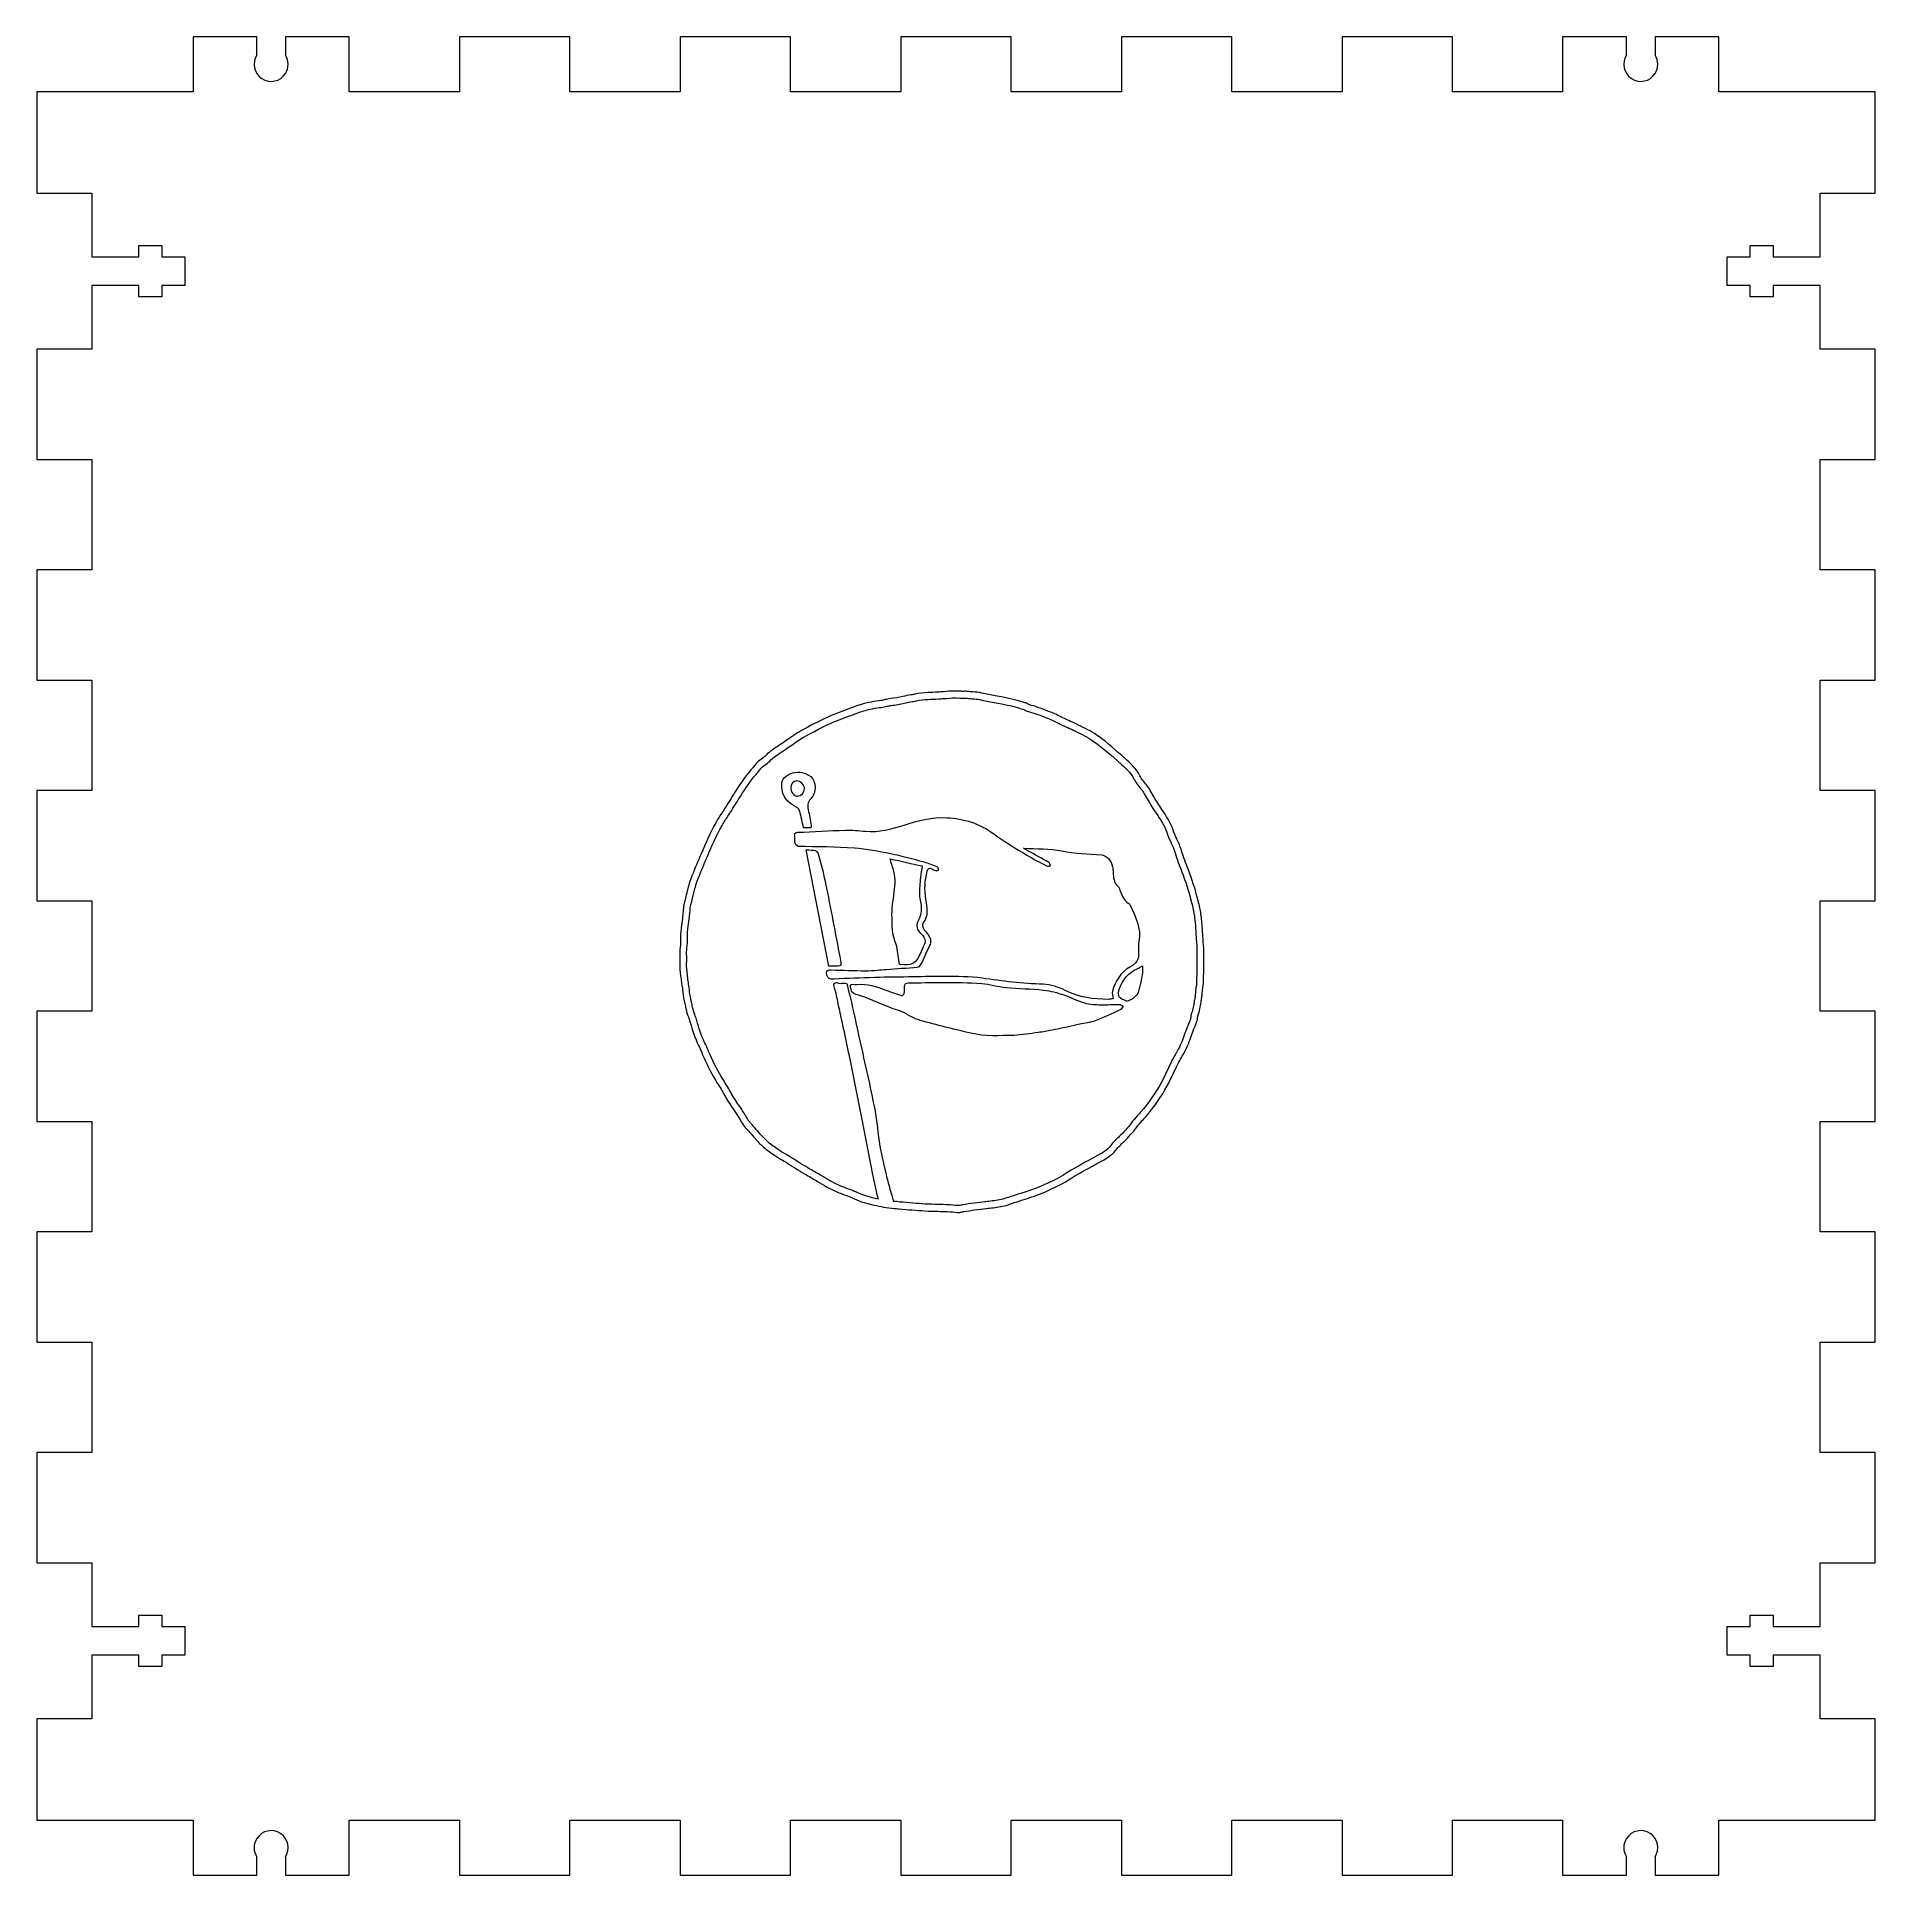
# Model space of a CAD drawing. Header units: inches. Extents: x 5 to 205, y 56 to 256.
import ezdxf

# ---------------------------------------------------------------- set-up
doc = ezdxf.new("R2010")
doc.units = ezdxf.units.IN
doc.header["$MEASUREMENT"] = 0

# ---------------------------------------------------------------- blocks, each defined once
blk = doc.blocks.new('block 2')
at = {"color": 7, "lineweight": 15, "true_color": 0xffffff}
blk.add_open_spline([(132.22, 153.29), (132.22, 153.39), (132.22, 153.49), (132.22, 153.58)], degree=3, dxfattribs=at)
blk = doc.blocks.new('block 3')
at = {"color": 7, "lineweight": 15, "true_color": 0xffffff}
blk.add_open_spline([(132.22, 153.58), (132.27, 154.28), (132.27, 154.98), (132.26, 155.66)], degree=3, dxfattribs=at)
blk = doc.blocks.new('block 4')
at = {"color": 7, "lineweight": 15, "true_color": 0xffffff}
blk.add_open_spline([(132.26, 155.66), (132.26, 155.92), (132.25, 156.18), (132.25, 156.45)], degree=3, dxfattribs=at)
blk = doc.blocks.new('block 5')
at = {"color": 7, "lineweight": 15, "true_color": 0xffffff}
blk.add_open_spline([(132.25, 156.45), (132.26, 156.93), (132.22, 157.41), (132.18, 157.88)], degree=3, dxfattribs=at)
blk = doc.blocks.new('block 6')
at = {"color": 7, "lineweight": 15, "true_color": 0xffffff}
blk.add_open_spline([(132.18, 157.88), (132.16, 158.19), (132.13, 158.51), (132.12, 158.82)], degree=3, dxfattribs=at)
blk = doc.blocks.new('block 7')
at = {"color": 7, "lineweight": 15, "true_color": 0xffffff}
blk.add_open_spline([(132.12, 158.82), (132.1, 159.34), (132.04, 159.85), (131.98, 160.37)], degree=3, dxfattribs=at)
blk = doc.blocks.new('block 8')
at = {"color": 7, "lineweight": 15, "true_color": 0xffffff}
blk.add_open_spline([(131.98, 160.37), (131.92, 160.84), (131.81, 161.31), (131.7, 161.76)], degree=3, dxfattribs=at)
blk = doc.blocks.new('block 9')
at = {"color": 7, "lineweight": 15, "true_color": 0xffffff}
blk.add_open_spline([(131.7, 161.76), (131.68, 161.84), (131.66, 161.92), (131.64, 162)], degree=3, dxfattribs=at)
blk = doc.blocks.new('block 10')
at = {"color": 7, "lineweight": 15, "true_color": 0xffffff}
blk.add_open_spline([(131.64, 162), (131.4, 163.01), (131.1, 164), (130.75, 164.93)], degree=3, dxfattribs=at)
blk = doc.blocks.new('block 11')
at = {"color": 7, "lineweight": 15, "true_color": 0xffffff}
blk.add_open_spline([(130.75, 164.93), (130.69, 165.08), (130.63, 165.23), (130.58, 165.38)], degree=3, dxfattribs=at)
blk = doc.blocks.new('block 12')
at = {"color": 7, "lineweight": 15, "true_color": 0xffffff}
blk.add_open_spline([(130.58, 165.38), (130.32, 166.06), (130.05, 166.76), (129.84, 167.45)], degree=3, dxfattribs=at)
blk = doc.blocks.new('block 13')
at = {"color": 7, "lineweight": 15, "true_color": 0xffffff}
blk.add_open_spline([(129.84, 167.45), (129.7, 167.89), (129.51, 168.31), (129.34, 168.71)], degree=3, dxfattribs=at)
blk = doc.blocks.new('block 14')
at = {"color": 7, "lineweight": 15, "true_color": 0xffffff}
blk.add_open_spline([(129.34, 168.71), (129.19, 169.05), (129.04, 169.37), (128.93, 169.7)], degree=3, dxfattribs=at)
blk = doc.blocks.new('block 15')
at = {"color": 7, "lineweight": 15, "true_color": 0xffffff}
blk.add_open_spline([(128.93, 169.7), (128.64, 170.53), (128.16, 171.24), (127.7, 171.93)], degree=3, dxfattribs=at)
blk = doc.blocks.new('block 16')
at = {"color": 7, "lineweight": 15, "true_color": 0xffffff}
blk.add_open_spline([(127.7, 171.93), (127.55, 172.16), (127.39, 172.39), (127.25, 172.62)], degree=3, dxfattribs=at)
blk = doc.blocks.new('block 17')
at = {"color": 7, "lineweight": 15, "true_color": 0xffffff}
blk.add_open_spline([(127.25, 172.62), (126.98, 173.05), (126.71, 173.5), (126.44, 174)], degree=3, dxfattribs=at)
blk = doc.blocks.new('block 18')
at = {"color": 7, "lineweight": 15, "true_color": 0xffffff}
blk.add_open_spline([(126.44, 174), (126.32, 174.22), (126.18, 174.43), (126.02, 174.61)], degree=3, dxfattribs=at)
blk = doc.blocks.new('block 19')
at = {"color": 7, "lineweight": 15, "true_color": 0xffffff}
blk.add_open_spline([(126.02, 174.61), (125.75, 174.93), (125.48, 175.26), (125.31, 175.59)], degree=3, dxfattribs=at)
blk = doc.blocks.new('block 20')
at = {"color": 7, "lineweight": 15, "true_color": 0xffffff}
blk.add_open_spline([(125.31, 175.59), (124.89, 176.44), (124.27, 176.98), (123.62, 177.55)], degree=3, dxfattribs=at)
blk = doc.blocks.new('block 21')
at = {"color": 7, "lineweight": 15, "true_color": 0xffffff}
blk.add_open_spline([(123.62, 177.55), (123.53, 177.63), (123.44, 177.71), (123.35, 177.79)], degree=3, dxfattribs=at)
blk = doc.blocks.new('block 22')
at = {"color": 7, "lineweight": 15, "true_color": 0xffffff}
blk.add_open_spline([(123.35, 177.79), (122.38, 178.65), (121.42, 179.49), (120.36, 180.18)], degree=3, dxfattribs=at)
blk = doc.blocks.new('block 23')
at = {"color": 7, "lineweight": 15, "true_color": 0xffffff}
blk.add_open_spline([(120.36, 180.18), (119.73, 180.59), (119.09, 180.9), (118.38, 181.24)], degree=3, dxfattribs=at)
blk = doc.blocks.new('block 24')
at = {"color": 7, "lineweight": 15, "true_color": 0xffffff}
blk.add_open_spline([(118.38, 181.24), (118.11, 181.36), (117.84, 181.48), (117.57, 181.6)], degree=3, dxfattribs=at)
blk = doc.blocks.new('block 25')
at = {"color": 7, "lineweight": 15, "true_color": 0xffffff}
blk.add_open_spline([(117.57, 181.6), (117.36, 181.7), (117.15, 181.79), (116.94, 181.89)], degree=3, dxfattribs=at)
blk = doc.blocks.new('block 26')
at = {"color": 7, "lineweight": 15, "true_color": 0xffffff}
blk.add_open_spline([(116.94, 181.89), (116.81, 181.95), (116.68, 182.02), (116.55, 182.09)], degree=3, dxfattribs=at)
blk = doc.blocks.new('block 27')
at = {"color": 7, "lineweight": 15, "true_color": 0xffffff}
blk.add_open_spline([(116.55, 182.09), (116.34, 182.2), (116.13, 182.31), (115.9, 182.4)], degree=3, dxfattribs=at)
blk = doc.blocks.new('block 28')
at = {"color": 7, "lineweight": 15, "true_color": 0xffffff}
blk.add_open_spline([(115.9, 182.4), (115.72, 182.47), (115.55, 182.54), (115.38, 182.6)], degree=3, dxfattribs=at)
blk = doc.blocks.new('block 29')
at = {"color": 7, "lineweight": 15, "true_color": 0xffffff}
blk.add_open_spline([(115.38, 182.6), (114.78, 182.84), (114.15, 183.09), (113.49, 183.26)], degree=3, dxfattribs=at)
blk = doc.blocks.new('block 30')
at = {"color": 7, "lineweight": 15, "true_color": 0xffffff}
blk.add_open_spline([(113.49, 183.26), (113.38, 183.29), (113.27, 183.35), (113.15, 183.4)], degree=3, dxfattribs=at)
blk = doc.blocks.new('block 31')
at = {"color": 7, "lineweight": 15, "true_color": 0xffffff}
blk.add_open_spline([(113.15, 183.4), (113.04, 183.45), (112.92, 183.51), (112.79, 183.55)], degree=3, dxfattribs=at)
blk = doc.blocks.new('block 32')
at = {"color": 7, "lineweight": 15, "true_color": 0xffffff}
blk.add_open_spline([(112.79, 183.55), (112.05, 183.8), (111.31, 183.97), (110.42, 184.14)], degree=3, dxfattribs=at)
blk = doc.blocks.new('block 33')
at = {"color": 7, "lineweight": 15, "true_color": 0xffffff}
blk.add_open_spline([(110.42, 184.14), (110.14, 184.2), (109.86, 184.25), (109.58, 184.3)], degree=3, dxfattribs=at)
blk = doc.blocks.new('block 34')
at = {"color": 7, "lineweight": 15, "true_color": 0xffffff}
blk.add_open_spline([(109.58, 184.3), (109.09, 184.38), (108.58, 184.47), (108.1, 184.6)], degree=3, dxfattribs=at)
blk = doc.blocks.new('block 35')
at = {"color": 7, "lineweight": 15, "true_color": 0xffffff}
blk.add_open_spline([(108.1, 184.6), (107.77, 184.68), (107.44, 184.7), (107.12, 184.72)], degree=3, dxfattribs=at)
blk = doc.blocks.new('block 36')
at = {"color": 7, "lineweight": 15, "true_color": 0xffffff}
blk.add_open_spline([(107.12, 184.72), (106.94, 184.74), (106.77, 184.75), (106.6, 184.77)], degree=3, dxfattribs=at)
blk = doc.blocks.new('block 37')
at = {"color": 7, "lineweight": 15, "true_color": 0xffffff}
blk.add_open_spline([(106.6, 184.77), (106.45, 184.79), (106.3, 184.79), (106.16, 184.78)], degree=3, dxfattribs=at)
blk = doc.blocks.new('block 38')
at = {"color": 7, "lineweight": 15, "true_color": 0xffffff}
blk.add_open_spline([(106.16, 184.78), (106.02, 184.78), (105.88, 184.78), (105.76, 184.81)], degree=3, dxfattribs=at)
blk = doc.blocks.new('block 39')
at = {"color": 7, "lineweight": 15, "true_color": 0xffffff}
blk.add_open_spline([(105.76, 184.81), (105.73, 184.81), (105.7, 184.82), (105.67, 184.82)], degree=3, dxfattribs=at)
blk = doc.blocks.new('block 40')
at = {"color": 7, "lineweight": 15, "true_color": 0xffffff}
blk.add_open_spline([(105.67, 184.82), (105.64, 184.82), (105.61, 184.81), (105.58, 184.81)], degree=3, dxfattribs=at)
blk = doc.blocks.new('block 41')
at = {"color": 7, "lineweight": 15, "true_color": 0xffffff}
blk.add_open_spline([(105.58, 184.81), (105.52, 184.79), (105.45, 184.8), (105.36, 184.8)], degree=3, dxfattribs=at)
blk = doc.blocks.new('block 42')
at = {"color": 7, "lineweight": 15, "true_color": 0xffffff}
blk.add_open_spline([(105.36, 184.8), (105.3, 184.81), (105.24, 184.81), (105.17, 184.81)], degree=3, dxfattribs=at)
blk = doc.blocks.new('block 43')
at = {"color": 7, "lineweight": 15, "true_color": 0xffffff}
blk.add_open_spline([(105.17, 184.81), (104.75, 184.81), (104.34, 184.77), (103.93, 184.74)], degree=3, dxfattribs=at)
blk = doc.blocks.new('block 44')
at = {"color": 7, "lineweight": 15, "true_color": 0xffffff}
blk.add_open_spline([(103.93, 184.74), (103.75, 184.73), (103.55, 184.71), (103.37, 184.7)], degree=3, dxfattribs=at)
blk = doc.blocks.new('block 45')
at = {"color": 7, "lineweight": 15, "true_color": 0xffffff}
blk.add_open_spline([(103.37, 184.7), (102.96, 184.68), (102.6, 184.66), (102.23, 184.65)], degree=3, dxfattribs=at)
blk = doc.blocks.new('block 46')
at = {"color": 7, "lineweight": 15, "true_color": 0xffffff}
blk.add_open_spline([(102.23, 184.65), (101.75, 184.65), (101.3, 184.56), (100.86, 184.48)], degree=3, dxfattribs=at)
blk = doc.blocks.new('block 47')
at = {"color": 7, "lineweight": 15, "true_color": 0xffffff}
blk.add_open_spline([(100.86, 184.48), (100.72, 184.45), (100.57, 184.42), (100.43, 184.4)], degree=3, dxfattribs=at)
blk = doc.blocks.new('block 48')
at = {"color": 7, "lineweight": 15, "true_color": 0xffffff}
blk.add_open_spline([(100.43, 184.4), (100.12, 184.35), (99.82, 184.29), (99.53, 184.23)], degree=3, dxfattribs=at)
blk = doc.blocks.new('block 49')
at = {"color": 7, "lineweight": 15, "true_color": 0xffffff}
blk.add_open_spline([(99.53, 184.23), (99.07, 184.13), (98.63, 184.04), (98.18, 183.99)], degree=3, dxfattribs=at)
blk = doc.blocks.new('block 50')
at = {"color": 7, "lineweight": 15, "true_color": 0xffffff}
blk.add_open_spline([(98.18, 183.99), (97.98, 183.97), (97.79, 183.92), (97.61, 183.88)], degree=3, dxfattribs=at)
blk = doc.blocks.new('block 51')
at = {"color": 7, "lineweight": 15, "true_color": 0xffffff}
blk.add_open_spline([(97.61, 183.88), (97.44, 183.84), (97.27, 183.8), (97.12, 183.78)], degree=3, dxfattribs=at)
blk = doc.blocks.new('block 52')
at = {"color": 7, "lineweight": 15, "true_color": 0xffffff}
blk.add_open_spline([(97.12, 183.78), (96.44, 183.72), (95.72, 183.57), (94.92, 183.33)], degree=3, dxfattribs=at)
blk = doc.blocks.new('block 53')
at = {"color": 7, "lineweight": 15, "true_color": 0xffffff}
blk.add_open_spline([(94.92, 183.33), (94.66, 183.25), (94.4, 183.16), (94.16, 183.06)], degree=3, dxfattribs=at)
blk = doc.blocks.new('block 54')
at = {"color": 7, "lineweight": 15, "true_color": 0xffffff}
blk.add_open_spline([(94.16, 183.06), (94.02, 183.01), (93.87, 182.95), (93.72, 182.9)], degree=3, dxfattribs=at)
blk = doc.blocks.new('block 55')
at = {"color": 7, "lineweight": 15, "true_color": 0xffffff}
blk.add_open_spline([(93.72, 182.9), (93.02, 182.66), (92.2, 182.36), (91.42, 182.01)], degree=3, dxfattribs=at)
blk = doc.blocks.new('block 56')
at = {"color": 7, "lineweight": 15, "true_color": 0xffffff}
blk.add_open_spline([(91.42, 182.01), (90.41, 181.55), (89.42, 181.02), (88.49, 180.51)], degree=3, dxfattribs=at)
blk = doc.blocks.new('block 57')
at = {"color": 7, "lineweight": 15, "true_color": 0xffffff}
blk.add_open_spline([(88.49, 180.51), (87.93, 180.21), (87.42, 179.84), (86.93, 179.49)], degree=3, dxfattribs=at)
blk = doc.blocks.new('block 58')
at = {"color": 7, "lineweight": 15, "true_color": 0xffffff}
blk.add_open_spline([(86.93, 179.49), (86.57, 179.24), (86.21, 178.99), (85.84, 178.76)], degree=3, dxfattribs=at)
blk = doc.blocks.new('block 59')
at = {"color": 7, "lineweight": 15, "true_color": 0xffffff}
blk.add_open_spline([(85.84, 178.76), (85.26, 178.4), (84.85, 178.07), (84.51, 177.71)], degree=3, dxfattribs=at)
blk = doc.blocks.new('block 60')
at = {"color": 7, "lineweight": 15, "true_color": 0xffffff}
blk.add_open_spline([(84.51, 177.71), (84.38, 177.57), (84.21, 177.45), (84.03, 177.33)], degree=3, dxfattribs=at)
blk = doc.blocks.new('block 61')
at = {"color": 7, "lineweight": 15, "true_color": 0xffffff}
blk.add_open_spline([(83.96, 177.28), (83.66, 177.07), (83.46, 176.81), (83.26, 176.56)], degree=3, dxfattribs=at)
blk = doc.blocks.new('block 62')
at = {"color": 7, "lineweight": 15, "true_color": 0xffffff}
blk.add_open_spline([(83.26, 176.56), (83.18, 176.44), (83.09, 176.34), (83, 176.24)], degree=3, dxfattribs=at)
blk = doc.blocks.new('block 63')
at = {"color": 7, "lineweight": 15, "true_color": 0xffffff}
blk.add_open_spline([(83, 176.24), (82.32, 175.49), (81.79, 174.64), (81.26, 173.82)], degree=3, dxfattribs=at)
blk = doc.blocks.new('block 64')
at = {"color": 7, "lineweight": 15, "true_color": 0xffffff}
blk.add_open_spline([(81.12, 173.59), (80.92, 173.29), (80.73, 172.98), (80.55, 172.68)], degree=3, dxfattribs=at)
blk = doc.blocks.new('block 65')
at = {"color": 7, "lineweight": 15, "true_color": 0xffffff}
blk.add_open_spline([(80.55, 172.68), (80.45, 172.53), (80.36, 172.38), (80.27, 172.23)], degree=3, dxfattribs=at)
blk = doc.blocks.new('block 66')
at = {"color": 7, "lineweight": 15, "true_color": 0xffffff}
blk.add_open_spline([(80.27, 172.23), (80.14, 172.02), (80, 171.81), (79.87, 171.61)], degree=3, dxfattribs=at)
blk = doc.blocks.new('block 67')
at = {"color": 7, "lineweight": 15, "true_color": 0xffffff}
blk.add_open_spline([(79.87, 171.61), (79.65, 171.27), (79.41, 170.92), (79.21, 170.56)], degree=3, dxfattribs=at)
blk = doc.blocks.new('block 68')
at = {"color": 7, "lineweight": 15, "true_color": 0xffffff}
blk.add_open_spline([(79.21, 170.56), (78.56, 169.39), (78.02, 168.16), (77.58, 167.12)], degree=3, dxfattribs=at)
blk = doc.blocks.new('block 69')
at = {"color": 7, "lineweight": 15, "true_color": 0xffffff}
blk.add_open_spline([(77.58, 167.12), (77.49, 166.91), (77.4, 166.7), (77.31, 166.49)], degree=3, dxfattribs=at)
blk = doc.blocks.new('block 70')
at = {"color": 7, "lineweight": 15, "true_color": 0xffffff}
blk.add_open_spline([(77.31, 166.49), (76.98, 165.71), (76.64, 164.91), (76.35, 164.09)], degree=3, dxfattribs=at)
blk = doc.blocks.new('block 71')
at = {"color": 7, "lineweight": 15, "true_color": 0xffffff}
blk.add_open_spline([(76.35, 164.09), (76.26, 163.83), (76.19, 163.57), (76.13, 163.31)], degree=3, dxfattribs=at)
blk = doc.blocks.new('block 72')
at = {"color": 7, "lineweight": 15, "true_color": 0xffffff}
blk.add_open_spline([(76.13, 163.31), (76.09, 163.14), (76.05, 162.98), (76.01, 162.82)], degree=3, dxfattribs=at)
blk = doc.blocks.new('block 73')
at = {"color": 7, "lineweight": 15, "true_color": 0xffffff}
blk.add_open_spline([(76.01, 162.82), (75.94, 162.57), (75.88, 162.33), (75.83, 162.09)], degree=3, dxfattribs=at)
blk = doc.blocks.new('block 74')
at = {"color": 7, "lineweight": 15, "true_color": 0xffffff}
blk.add_open_spline([(75.83, 162.09), (75.79, 161.92), (75.75, 161.76), (75.71, 161.6)], degree=3, dxfattribs=at)
blk = doc.blocks.new('block 75')
at = {"color": 7, "lineweight": 15, "true_color": 0xffffff}
blk.add_open_spline([(75.71, 161.6), (75.67, 161.44), (75.66, 161.29), (75.65, 161.16)], degree=3, dxfattribs=at)
blk = doc.blocks.new('block 76')
at = {"color": 7, "lineweight": 15, "true_color": 0xffffff}
blk.add_open_spline([(75.65, 161.16), (75.64, 161.09), (75.64, 161.03), (75.63, 160.98)], degree=3, dxfattribs=at)
blk = doc.blocks.new('block 77')
at = {"color": 7, "lineweight": 15, "true_color": 0xffffff}
blk.add_open_spline([(75.63, 160.98), (75.6, 160.75), (75.58, 160.52), (75.56, 160.3)], degree=3, dxfattribs=at)
blk = doc.blocks.new('block 78')
at = {"color": 7, "lineweight": 15, "true_color": 0xffffff}
blk.add_open_spline([(75.56, 160.3), (75.53, 159.97), (75.5, 159.66), (75.44, 159.36)], degree=3, dxfattribs=at)
blk = doc.blocks.new('block 79')
at = {"color": 7, "lineweight": 15, "true_color": 0xffffff}
blk.add_open_spline([(75.44, 159.36), (75.35, 158.9), (75.35, 158.44), (75.35, 158)], degree=3, dxfattribs=at)
blk = doc.blocks.new('block 80')
at = {"color": 7, "lineweight": 15, "true_color": 0xffffff}
blk.add_open_spline([(75.35, 158), (75.35, 157.64), (75.35, 157.3), (75.3, 156.96)], degree=3, dxfattribs=at)
blk = doc.blocks.new('block 81')
at = {"color": 7, "lineweight": 15, "true_color": 0xffffff}
blk.add_open_spline([(75.3, 156.96), (75.25, 156.6), (75.26, 156.26), (75.26, 155.93)], degree=3, dxfattribs=at)
blk = doc.blocks.new('block 82')
at = {"color": 7, "lineweight": 15, "true_color": 0xffffff}
blk.add_open_spline([(75.26, 155.93), (75.27, 155.7), (75.27, 155.48), (75.26, 155.27)], degree=3, dxfattribs=at)
blk = doc.blocks.new('block 83')
at = {"color": 7, "lineweight": 15, "true_color": 0xffffff}
blk.add_open_spline([(75.26, 155.27), (75.23, 154.77), (75.29, 154.3), (75.35, 153.84)], degree=3, dxfattribs=at)
blk = doc.blocks.new('block 84')
at = {"color": 7, "lineweight": 15, "true_color": 0xffffff}
blk.add_open_spline([(75.35, 153.84), (75.36, 153.72), (75.38, 153.61), (75.39, 153.49)], degree=3, dxfattribs=at)
blk = doc.blocks.new('block 85')
at = {"color": 7, "lineweight": 15, "true_color": 0xffffff}
blk.add_open_spline([(75.39, 153.49), (75.42, 153.27), (75.45, 153.05), (75.48, 152.83)], degree=3, dxfattribs=at)
blk = doc.blocks.new('block 86')
at = {"color": 7, "lineweight": 15, "true_color": 0xffffff}
blk.add_open_spline([(75.48, 152.83), (75.52, 152.58), (75.56, 152.31), (75.58, 152.05)], degree=3, dxfattribs=at)
blk = doc.blocks.new('block 87')
at = {"color": 7, "lineweight": 15, "true_color": 0xffffff}
blk.add_open_spline([(75.58, 152.05), (75.63, 151.63), (75.71, 151.22), (75.8, 150.83)], degree=3, dxfattribs=at)
blk = doc.blocks.new('block 88')
at = {"color": 7, "lineweight": 15, "true_color": 0xffffff}
blk.add_open_spline([(75.8, 150.83), (75.84, 150.64), (75.88, 150.45), (75.92, 150.26)], degree=3, dxfattribs=at)
blk = doc.blocks.new('block 89')
at = {"color": 7, "lineweight": 15, "true_color": 0xffffff}
blk.add_open_spline([(75.92, 150.26), (75.98, 149.94), (76.08, 149.65), (76.19, 149.37)], degree=3, dxfattribs=at)
blk = doc.blocks.new('block 90')
at = {"color": 7, "lineweight": 15, "true_color": 0xffffff}
blk.add_open_spline([(76.19, 149.37), (76.25, 149.2), (76.31, 149.03), (76.36, 148.87)], degree=3, dxfattribs=at)
blk = doc.blocks.new('block 91')
at = {"color": 7, "lineweight": 15, "true_color": 0xffffff}
blk.add_open_spline([(76.39, 148.76), (76.64, 147.93), (76.89, 147.06), (77.3, 146.26)], degree=3, dxfattribs=at)
blk = doc.blocks.new('block 92')
at = {"color": 7, "lineweight": 15, "true_color": 0xffffff}
blk.add_open_spline([(77.3, 146.26), (77.43, 146.01), (77.53, 145.75), (77.64, 145.48)], degree=3, dxfattribs=at)
blk = doc.blocks.new('block 93')
at = {"color": 7, "lineweight": 15, "true_color": 0xffffff}
blk.add_open_spline([(77.64, 145.48), (77.72, 145.28), (77.81, 145.08), (77.9, 144.87)], degree=3, dxfattribs=at)
blk = doc.blocks.new('block 94')
at = {"color": 7, "lineweight": 15, "true_color": 0xffffff}
blk.add_open_spline([(77.9, 144.87), (78.31, 143.98), (78.76, 143.04), (79.34, 142.16)], degree=3, dxfattribs=at)
blk = doc.blocks.new('block 95')
at = {"color": 7, "lineweight": 15, "true_color": 0xffffff}
blk.add_open_spline([(79.34, 142.16), (79.62, 141.75), (79.87, 141.29), (80.12, 140.85)], degree=3, dxfattribs=at)
blk = doc.blocks.new('block 96')
at = {"color": 7, "lineweight": 15, "true_color": 0xffffff}
blk.add_open_spline([(80.12, 140.85), (80.16, 140.78), (80.2, 140.71), (80.24, 140.63)], degree=3, dxfattribs=at)
blk = doc.blocks.new('block 97')
at = {"color": 7, "lineweight": 15, "true_color": 0xffffff}
blk.add_open_spline([(80.24, 140.63), (80.52, 140.14), (80.83, 139.65), (81.18, 139.18)], degree=3, dxfattribs=at)
blk = doc.blocks.new('block 98')
at = {"color": 7, "lineweight": 15, "true_color": 0xffffff}
blk.add_open_spline([(81.18, 139.18), (81.38, 138.91), (81.57, 138.6), (81.74, 138.3)], degree=3, dxfattribs=at)
blk = doc.blocks.new('block 99')
at = {"color": 7, "lineweight": 15, "true_color": 0xffffff}
blk.add_open_spline([(81.74, 138.3), (81.78, 138.25), (81.81, 138.19), (81.84, 138.13)], degree=3, dxfattribs=at)
blk = doc.blocks.new('block 100')
at = {"color": 7, "lineweight": 15, "true_color": 0xffffff}
blk.add_open_spline([(81.84, 138.13), (82.13, 137.65), (82.41, 137.28), (82.72, 136.96)], degree=3, dxfattribs=at)
blk = doc.blocks.new('block 101')
at = {"color": 7, "lineweight": 15, "true_color": 0xffffff}
blk.add_open_spline([(82.72, 136.96), (82.93, 136.75), (83.12, 136.53), (83.32, 136.29)], degree=3, dxfattribs=at)
blk = doc.blocks.new('block 102')
at = {"color": 7, "lineweight": 15, "true_color": 0xffffff}
blk.add_open_spline([(83.32, 136.29), (83.59, 135.97), (83.88, 135.63), (84.22, 135.33)], degree=3, dxfattribs=at)
blk = doc.blocks.new('block 103')
at = {"color": 7, "lineweight": 15, "true_color": 0xffffff}
blk.add_open_spline([(84.22, 135.33), (84.61, 134.98), (85.03, 134.68), (85.44, 134.39)], degree=3, dxfattribs=at)
blk = doc.blocks.new('block 104')
at = {"color": 7, "lineweight": 15, "true_color": 0xffffff}
blk.add_open_spline([(85.55, 134.32), (85.83, 134.12), (86.14, 133.94), (86.43, 133.78)], degree=3, dxfattribs=at)
blk = doc.blocks.new('block 105')
at = {"color": 7, "lineweight": 15, "true_color": 0xffffff}
blk.add_open_spline([(86.43, 133.78), (86.69, 133.62), (86.95, 133.48), (87.19, 133.31)], degree=3, dxfattribs=at)
blk = doc.blocks.new('block 106')
at = {"color": 7, "lineweight": 15, "true_color": 0xffffff}
blk.add_open_spline([(87.19, 133.31), (87.79, 132.9), (88.43, 132.53), (89.05, 132.17)], degree=3, dxfattribs=at)
blk = doc.blocks.new('block 107')
at = {"color": 7, "lineweight": 15, "true_color": 0xffffff}
blk.add_open_spline([(89.05, 132.17), (89.25, 132.06), (89.46, 131.94), (89.67, 131.82)], degree=3, dxfattribs=at)
blk = doc.blocks.new('block 108')
at = {"color": 7, "lineweight": 15, "true_color": 0xffffff}
blk.add_open_spline([(89.67, 131.82), (89.86, 131.7), (90.06, 131.58), (90.25, 131.47)], degree=3, dxfattribs=at)
blk = doc.blocks.new('block 109')
at = {"color": 7, "lineweight": 15, "true_color": 0xffffff}
blk.add_open_spline([(90.25, 131.47), (90.89, 131.08), (91.56, 130.68), (92.27, 130.37)], degree=3, dxfattribs=at)
blk = doc.blocks.new('block 110')
at = {"color": 7, "lineweight": 15, "true_color": 0xffffff}
blk.add_open_spline([(92.27, 130.37), (92.57, 130.24), (92.88, 130.13), (93.17, 130.01)], degree=3, dxfattribs=at)
blk = doc.blocks.new('block 111')
at = {"color": 7, "lineweight": 15, "true_color": 0xffffff}
blk.add_open_spline([(93.17, 130.01), (93.4, 129.93), (93.63, 129.84), (93.85, 129.75)], degree=3, dxfattribs=at)
blk = doc.blocks.new('block 112')
at = {"color": 7, "lineweight": 15, "true_color": 0xffffff}
blk.add_open_spline([(93.85, 129.75), (93.99, 129.69), (94.13, 129.63), (94.27, 129.57)], degree=3, dxfattribs=at)
blk = doc.blocks.new('block 113')
at = {"color": 7, "lineweight": 15, "true_color": 0xffffff}
blk.add_open_spline([(94.27, 129.57), (94.6, 129.42), (94.93, 129.27), (95.3, 129.17)], degree=3, dxfattribs=at)
blk = doc.blocks.new('block 114')
at = {"color": 7, "lineweight": 15, "true_color": 0xffffff}
blk.add_open_spline([(95.3, 129.17), (96.05, 128.97), (96.72, 128.8), (97.43, 128.68)], degree=3, dxfattribs=at)
blk = doc.blocks.new('block 115')
at = {"color": 7, "lineweight": 15, "true_color": 0xffffff}
blk.add_open_spline([(97.43, 128.68), (97.81, 128.61), (98.19, 128.57), (98.56, 128.54)], degree=3, dxfattribs=at)
blk = doc.blocks.new('block 116')
at = {"color": 7, "lineweight": 15, "true_color": 0xffffff}
blk.add_open_spline([(98.56, 128.54), (98.75, 128.53), (98.94, 128.51), (99.12, 128.49)], degree=3, dxfattribs=at)
blk = doc.blocks.new('block 117')
at = {"color": 7, "lineweight": 15, "true_color": 0xffffff}
blk.add_open_spline([(99.12, 128.49), (100.07, 128.39), (101.01, 128.33), (101.92, 128.27)], degree=3, dxfattribs=at)
blk = doc.blocks.new('block 118')
at = {"color": 7, "lineweight": 15, "true_color": 0xffffff}
blk.add_open_spline([(101.92, 128.27), (102.39, 128.24), (102.87, 128.23), (103.33, 128.22)], degree=3, dxfattribs=at)
blk = doc.blocks.new('block 119')
at = {"color": 7, "lineweight": 15, "true_color": 0xffffff}
blk.add_open_spline([(103.33, 128.22), (104.03, 128.2), (104.75, 128.18), (105.45, 128.1)], degree=3, dxfattribs=at)
blk = doc.blocks.new('block 120')
at = {"color": 7, "lineweight": 15, "true_color": 0xffffff}
blk.add_open_spline([(105.45, 128.1), (105.5, 128.1), (105.54, 128.1), (105.57, 128.1)], degree=3, dxfattribs=at)
blk = doc.blocks.new('block 121')
at = {"color": 7, "lineweight": 15, "true_color": 0xffffff}
blk.add_open_spline([(105.57, 128.1), (105.73, 128.1), (105.87, 128.13), (106, 128.16)], degree=3, dxfattribs=at)
blk = doc.blocks.new('block 122')
at = {"color": 7, "lineweight": 15, "true_color": 0xffffff}
blk.add_open_spline([(106, 128.16), (106.06, 128.17), (106.11, 128.18), (106.16, 128.19)], degree=3, dxfattribs=at)
blk = doc.blocks.new('block 123')
at = {"color": 7, "lineweight": 15, "true_color": 0xffffff}
blk.add_open_spline([(106.16, 128.19), (106.96, 128.32), (107.78, 128.42), (108.58, 128.52)], degree=3, dxfattribs=at)
blk = doc.blocks.new('block 124')
at = {"color": 7, "lineweight": 15, "true_color": 0xffffff}
blk.add_open_spline([(108.66, 128.53), (108.75, 128.54), (108.85, 128.55), (108.95, 128.56)], degree=3, dxfattribs=at)
blk = doc.blocks.new('block 125')
at = {"color": 7, "lineweight": 15, "true_color": 0xffffff}
blk.add_open_spline([(108.95, 128.56), (109.48, 128.63), (110.04, 128.69), (110.58, 128.81)], degree=3, dxfattribs=at)
blk = doc.blocks.new('block 126')
at = {"color": 7, "lineweight": 15, "true_color": 0xffffff}
blk.add_open_spline([(110.58, 128.81), (110.77, 128.85), (110.94, 128.92), (111.11, 128.98)], degree=3, dxfattribs=at)
blk = doc.blocks.new('block 127')
at = {"color": 7, "lineweight": 15, "true_color": 0xffffff}
blk.add_open_spline([(111.11, 128.98), (111.19, 129.01), (111.26, 129.03), (111.34, 129.06)], degree=3, dxfattribs=at)
blk = doc.blocks.new('block 128')
at = {"color": 7, "lineweight": 15, "true_color": 0xffffff}
blk.add_open_spline([(111.34, 129.06), (111.75, 129.19), (112.17, 129.33), (112.59, 129.47)], degree=3, dxfattribs=at)
blk = doc.blocks.new('block 129')
at = {"color": 7, "lineweight": 15, "true_color": 0xffffff}
blk.add_open_spline([(112.59, 129.47), (112.91, 129.57), (113.24, 129.68), (113.56, 129.78)], degree=3, dxfattribs=at)
blk = doc.blocks.new('block 130')
at = {"color": 7, "lineweight": 15, "true_color": 0xffffff}
blk.add_open_spline([(113.56, 129.78), (114.3, 130.02), (115.04, 130.33), (115.83, 130.72)], degree=3, dxfattribs=at)
blk = doc.blocks.new('block 131')
at = {"color": 7, "lineweight": 15, "true_color": 0xffffff}
blk.add_open_spline([(115.83, 130.72), (115.95, 130.77), (116.06, 130.83), (116.18, 130.88)], degree=3, dxfattribs=at)
blk = doc.blocks.new('block 132')
at = {"color": 7, "lineweight": 15, "true_color": 0xffffff}
blk.add_open_spline([(116.18, 130.88), (116.56, 131.06), (116.95, 131.25), (117.32, 131.49)], degree=3, dxfattribs=at)
blk = doc.blocks.new('block 133')
at = {"color": 7, "lineweight": 15, "true_color": 0xffffff}
blk.add_open_spline([(117.32, 131.49), (118.54, 132.27), (119.82, 132.97), (121.13, 133.67)], degree=3, dxfattribs=at)
blk = doc.blocks.new('block 134')
at = {"color": 7, "lineweight": 15, "true_color": 0xffffff}
blk.add_open_spline([(121.13, 133.67), (121.9, 134.08), (122.43, 134.52), (122.83, 135.04)], degree=3, dxfattribs=at)
blk = doc.blocks.new('block 135')
at = {"color": 7, "lineweight": 15, "true_color": 0xffffff}
blk.add_open_spline([(122.83, 135.04), (122.94, 135.19), (123.08, 135.32), (123.23, 135.46)], degree=3, dxfattribs=at)
blk = doc.blocks.new('block 136')
at = {"color": 7, "lineweight": 15, "true_color": 0xffffff}
blk.add_open_spline([(123.23, 135.46), (123.29, 135.53), (123.36, 135.59), (123.43, 135.66)], degree=3, dxfattribs=at)
blk = doc.blocks.new('block 137')
at = {"color": 7, "lineweight": 15, "true_color": 0xffffff}
blk.add_open_spline([(123.43, 135.66), (123.48, 135.71), (123.54, 135.77), (123.59, 135.82)], degree=3, dxfattribs=at)
blk = doc.blocks.new('block 138')
at = {"color": 7, "lineweight": 15, "true_color": 0xffffff}
blk.add_open_spline([(123.59, 135.82), (124.06, 136.3), (124.55, 136.79), (124.96, 137.36)], degree=3, dxfattribs=at)
blk = doc.blocks.new('block 139')
at = {"color": 7, "lineweight": 15, "true_color": 0xffffff}
blk.add_open_spline([(124.96, 137.36), (125.14, 137.62), (125.35, 137.85), (125.57, 138.09)], degree=3, dxfattribs=at)
blk = doc.blocks.new('block 140')
at = {"color": 7, "lineweight": 15, "true_color": 0xffffff}
blk.add_open_spline([(125.57, 138.09), (125.68, 138.21), (125.8, 138.34), (125.91, 138.46)], degree=3, dxfattribs=at)
blk = doc.blocks.new('block 141')
at = {"color": 7, "lineweight": 15, "true_color": 0xffffff}
blk.add_open_spline([(125.91, 138.46), (126.9, 139.61), (127.67, 140.72), (128.27, 141.86)], degree=3, dxfattribs=at)
blk = doc.blocks.new('block 142')
at = {"color": 7, "lineweight": 15, "true_color": 0xffffff}
blk.add_open_spline([(128.27, 141.86), (128.64, 142.55), (128.97, 143.25), (129.3, 143.94)], degree=3, dxfattribs=at)
blk = doc.blocks.new('block 143')
at = {"color": 7, "lineweight": 15, "true_color": 0xffffff}
blk.add_open_spline([(129.47, 144.28), (129.57, 144.5), (129.7, 144.72), (129.83, 144.94)], degree=3, dxfattribs=at)
blk = doc.blocks.new('block 144')
at = {"color": 7, "lineweight": 15, "true_color": 0xffffff}
blk.add_open_spline([(129.83, 144.94), (129.89, 145.05), (129.96, 145.16), (130.02, 145.27)], degree=3, dxfattribs=at)
blk = doc.blocks.new('block 145')
at = {"color": 7, "lineweight": 15, "true_color": 0xffffff}
blk.add_open_spline([(130.02, 145.27), (130.37, 145.91), (130.64, 146.52), (130.84, 147.15)], degree=3, dxfattribs=at)
blk = doc.blocks.new('block 146')
at = {"color": 7, "lineweight": 15, "true_color": 0xffffff}
blk.add_open_spline([(130.84, 147.15), (130.93, 147.42), (131.04, 147.68), (131.15, 147.95)], degree=3, dxfattribs=at)
blk = doc.blocks.new('block 147')
at = {"color": 7, "lineweight": 15, "true_color": 0xffffff}
blk.add_open_spline([(131.15, 147.95), (131.25, 148.18), (131.35, 148.42), (131.43, 148.66)], degree=3, dxfattribs=at)
blk = doc.blocks.new('block 148')
at = {"color": 7, "lineweight": 15, "true_color": 0xffffff}
blk.add_open_spline([(131.43, 148.66), (131.44, 148.69), (131.45, 148.72), (131.46, 148.74)], degree=3, dxfattribs=at)
blk = doc.blocks.new('block 149')
at = {"color": 7, "lineweight": 15, "true_color": 0xffffff}
blk.add_open_spline([(131.46, 148.74), (131.53, 148.93), (131.61, 149.17), (131.6, 149.43)], degree=3, dxfattribs=at)
blk = doc.blocks.new('block 150')
at = {"color": 7, "lineweight": 15, "true_color": 0xffffff}
blk.add_open_spline([(131.6, 149.43), (131.61, 149.45), (131.62, 149.47), (131.63, 149.5)], degree=3, dxfattribs=at)
blk = doc.blocks.new('block 151')
at = {"color": 7, "lineweight": 15, "true_color": 0xffffff}
blk.add_open_spline([(131.63, 149.5), (131.81, 150), (131.89, 150.5), (131.96, 150.99)], degree=3, dxfattribs=at)
blk = doc.blocks.new('block 152')
at = {"color": 7, "lineweight": 15, "true_color": 0xffffff}
blk.add_open_spline([(131.96, 150.99), (131.99, 151.15), (132.01, 151.31), (132.04, 151.47)], degree=3, dxfattribs=at)
blk = doc.blocks.new('block 153')
at = {"color": 7, "lineweight": 15, "true_color": 0xffffff}
blk.add_open_spline([(132.04, 151.47), (132.07, 151.65), (132.08, 151.83), (132.09, 152)], degree=3, dxfattribs=at)
blk = doc.blocks.new('block 154')
at = {"color": 7, "lineweight": 15, "true_color": 0xffffff}
blk.add_open_spline([(132.09, 152), (132.11, 152.22), (132.12, 152.42), (132.17, 152.61)], degree=3, dxfattribs=at)
blk = doc.blocks.new('block 155')
at = {"color": 7, "lineweight": 15, "true_color": 0xffffff}
blk.add_open_spline([(132.17, 152.61), (132.24, 152.85), (132.23, 153.08), (132.22, 153.29)], degree=3, dxfattribs=at)
blk = doc.blocks.new('block 156')
at = {"color": 7, "lineweight": 15, "true_color": 0xffffff}
blk.add_open_spline([(90.3, 167.1), (90.59, 166.03), (90.9, 164.97), (91.12, 163.88)], degree=3, dxfattribs=at)
blk = doc.blocks.new('block 157')
at = {"color": 7, "lineweight": 15, "true_color": 0xffffff}
blk.add_open_spline([(90.02, 167.46), (90.14, 167.43), (90.26, 167.24), (90.3, 167.1)], degree=3, dxfattribs=at)
blk = doc.blocks.new('block 158')
at = {"color": 7, "lineweight": 15, "true_color": 0xffffff}
blk.add_open_spline([(89.01, 167.55), (89.44, 167.52), (89.74, 167.53), (90.02, 167.46)], degree=3, dxfattribs=at)
blk = doc.blocks.new('block 159')
at = {"color": 7, "lineweight": 15, "true_color": 0xffffff}
blk.add_lwpolyline([(91.48, 154.89), (90.1, 161.94), (89.01, 167.55)], dxfattribs=at)
blk = doc.blocks.new('block 160')
at = {"color": 7, "lineweight": 15, "true_color": 0xffffff}
blk.add_open_spline([(91.98, 154.87), (91.85, 154.87), (91.72, 154.88), (91.48, 154.89)], degree=3, dxfattribs=at)
blk = doc.blocks.new('block 161')
at = {"color": 7, "lineweight": 15, "true_color": 0xffffff}
blk.add_open_spline([(92.7, 155.74), (92.87, 154.87), (92.88, 154.86), (91.98, 154.87)], degree=3, dxfattribs=at)
blk = doc.blocks.new('block 162')
at = {"color": 7, "lineweight": 15, "true_color": 0xffffff}
blk.add_open_spline([(91.12, 163.88), (91.67, 161.17), (92.17, 158.45), (92.7, 155.74)], degree=3, dxfattribs=at)
blk = doc.blocks.new('block 163')
at = {"color": 7, "lineweight": 15, "true_color": 0xffffff}
blk.add_open_spline([(93.89, 152.37), (93.86, 152.49), (93.82, 152.63), (93.81, 152.77)], degree=3, dxfattribs=at)
blk = doc.blocks.new('block 164')
at = {"color": 7, "lineweight": 15, "true_color": 0xffffff}
blk.add_open_spline([(94, 152.05), (93.91, 152.13), (93.91, 152.23), (93.89, 152.37)], degree=3, dxfattribs=at)
blk = doc.blocks.new('block 165')
at = {"color": 7, "lineweight": 15, "true_color": 0xffffff}
blk.add_open_spline([(94.93, 151.67), (94.64, 151.77), (94.23, 151.83), (94, 152.05)], degree=3, dxfattribs=at)
blk = doc.blocks.new('block 166')
at = {"color": 7, "lineweight": 15, "true_color": 0xffffff}
blk.add_open_spline([(98.47, 150.26), (97.29, 150.73), (96.12, 151.22), (94.93, 151.67)], degree=3, dxfattribs=at)
blk = doc.blocks.new('block 167')
at = {"color": 7, "lineweight": 15, "true_color": 0xffffff}
blk.add_open_spline([(99.45, 149.91), (99.13, 150.06), (98.79, 150.13), (98.47, 150.26)], degree=3, dxfattribs=at)
blk = doc.blocks.new('block 168')
at = {"color": 7, "lineweight": 15, "true_color": 0xffffff}
blk.add_open_spline([(101.39, 148.99), (100.71, 149.18), (100.1, 149.61), (99.45, 149.91)], degree=3, dxfattribs=at)
blk = doc.blocks.new('block 169')
at = {"color": 7, "lineweight": 15, "true_color": 0xffffff}
blk.add_open_spline([(106.91, 147.59), (105.06, 148.03), (103.21, 148.47), (101.39, 148.99)], degree=3, dxfattribs=at)
blk = doc.blocks.new('block 170')
at = {"color": 7, "lineweight": 15, "true_color": 0xffffff}
blk.add_open_spline([(111.62, 147.36), (110.05, 147.33), (108.46, 147.22), (106.91, 147.59)], degree=3, dxfattribs=at)
blk = doc.blocks.new('block 171')
at = {"color": 7, "lineweight": 15, "true_color": 0xffffff}
blk.add_open_spline([(114.25, 147.67), (113.37, 147.55), (112.5, 147.38), (111.62, 147.36)], degree=3, dxfattribs=at)
blk = doc.blocks.new('block 172')
at = {"color": 7, "lineweight": 15, "true_color": 0xffffff}
blk.add_open_spline([(115.75, 147.92), (115.25, 147.83), (114.75, 147.73), (114.25, 147.67)], degree=3, dxfattribs=at)
blk = doc.blocks.new('block 173')
at = {"color": 7, "lineweight": 15, "true_color": 0xffffff}
blk.add_open_spline([(118.15, 148.42), (117.35, 148.25), (116.55, 148.08), (115.75, 147.92)], degree=3, dxfattribs=at)
blk = doc.blocks.new('block 174')
at = {"color": 7, "lineweight": 15, "true_color": 0xffffff}
blk.add_open_spline([(118.76, 148.57), (118.56, 148.53), (118.36, 148.46), (118.15, 148.42)], degree=3, dxfattribs=at)
blk = doc.blocks.new('block 175')
at = {"color": 7, "lineweight": 15, "true_color": 0xffffff}
blk.add_open_spline([(120.46, 148.94), (119.92, 148.74), (119.33, 148.69), (118.76, 148.57)], degree=3, dxfattribs=at)
blk = doc.blocks.new('block 176')
at = {"color": 7, "lineweight": 15, "true_color": 0xffffff}
blk.add_open_spline([(123.16, 150.14), (122.27, 149.72), (121.38, 149.29), (120.46, 148.94)], degree=3, dxfattribs=at)
blk = doc.blocks.new('block 177')
at = {"color": 7, "lineweight": 15, "true_color": 0xffffff}
blk.add_open_spline([(123.48, 150.55), (123.38, 150.41), (123.3, 150.2), (123.16, 150.14)], degree=3, dxfattribs=at)
blk = doc.blocks.new('block 178')
at = {"color": 7, "lineweight": 15, "true_color": 0xffffff}
blk.add_open_spline([(123.04, 150.72), (123.19, 150.72), (123.34, 150.61), (123.48, 150.55)], degree=3, dxfattribs=at)
blk = doc.blocks.new('block 179')
at = {"color": 7, "lineweight": 15, "true_color": 0xffffff}
blk.add_open_spline([(121.08, 150.69), (121.73, 150.67), (122.39, 150.73), (123.04, 150.72)], degree=3, dxfattribs=at)
blk = doc.blocks.new('block 180')
at = {"color": 7, "lineweight": 15, "true_color": 0xffffff}
blk.add_open_spline([(119.3, 150.88), (119.87, 150.72), (120.48, 150.71), (121.08, 150.69)], degree=3, dxfattribs=at)
blk = doc.blocks.new('block 181')
at = {"color": 7, "lineweight": 15, "true_color": 0xffffff}
blk.add_open_spline([(117.04, 151.75), (117.81, 151.5), (118.53, 151.1), (119.3, 150.88)], degree=3, dxfattribs=at)
blk = doc.blocks.new('block 182')
at = {"color": 7, "lineweight": 15, "true_color": 0xffffff}
blk.add_open_spline([(114.83, 152.29), (115.58, 152.21), (116.32, 151.99), (117.04, 151.75)], degree=3, dxfattribs=at)
blk = doc.blocks.new('block 183')
at = {"color": 7, "lineweight": 15, "true_color": 0xffffff}
blk.add_open_spline([(110.75, 152.56), (112.11, 152.43), (113.48, 152.43), (114.83, 152.29)], degree=3, dxfattribs=at)
blk = doc.blocks.new('block 184')
at = {"color": 7, "lineweight": 15, "true_color": 0xffffff}
blk.add_open_spline([(108.1, 153), (108.99, 152.94), (109.86, 152.65), (110.75, 152.56)], degree=3, dxfattribs=at)
blk = doc.blocks.new('block 185')
at = {"color": 7, "lineweight": 15, "true_color": 0xffffff}
blk.add_open_spline([(103.84, 153.12), (105.26, 153.11), (106.68, 153.1), (108.1, 153)], degree=3, dxfattribs=at)
blk = doc.blocks.new('block 186')
at = {"color": 7, "lineweight": 15, "true_color": 0xffffff}
blk.add_open_spline([(100.14, 153.07), (101.37, 153.07), (102.61, 153.13), (103.84, 153.12)], degree=3, dxfattribs=at)
blk = doc.blocks.new('block 187')
at = {"color": 7, "lineweight": 15, "true_color": 0xffffff}
blk.add_open_spline([(99.71, 152.67), (99.69, 153), (99.83, 153.07), (100.14, 153.07)], degree=3, dxfattribs=at)
blk = doc.blocks.new('block 188')
at = {"color": 7, "lineweight": 15, "true_color": 0xffffff}
blk.add_open_spline([(99.66, 151.91), (99.71, 152.15), (99.73, 152.42), (99.71, 152.67)], degree=3, dxfattribs=at)
blk = doc.blocks.new('block 189')
at = {"color": 7, "lineweight": 15, "true_color": 0xffffff}
blk.add_open_spline([(99.38, 151.69), (99.45, 151.67), (99.64, 151.82), (99.66, 151.91)], degree=3, dxfattribs=at)
blk = doc.blocks.new('block 190')
at = {"color": 7, "lineweight": 15, "true_color": 0xffffff}
blk.add_open_spline([(97.66, 152.28), (98.23, 152.06), (98.8, 151.87), (99.38, 151.69)], degree=3, dxfattribs=at)
blk = doc.blocks.new('block 191')
at = {"color": 7, "lineweight": 15, "true_color": 0xffffff}
blk.add_open_spline([(94.52, 152.9), (95.63, 152.99), (96.65, 152.66), (97.66, 152.28)], degree=3, dxfattribs=at)
blk = doc.blocks.new('block 192')
at = {"color": 7, "lineweight": 15, "true_color": 0xffffff}
blk.add_open_spline([(93.81, 152.77), (93.79, 153.03), (94.34, 152.88), (94.52, 152.9)], degree=3, dxfattribs=at)
blk = doc.blocks.new('block 193')
at = {"color": 7, "lineweight": 15, "true_color": 0xffffff}
blk.add_open_spline([(125.07, 151.92), (124.95, 151.73), (124.79, 151.57), (124.63, 151.42)], degree=3, dxfattribs=at)
blk = doc.blocks.new('block 194')
at = {"color": 7, "lineweight": 15, "true_color": 0xffffff}
blk.add_open_spline([(125.22, 152.43), (125.18, 152.25), (125.16, 152.07), (125.07, 151.92)], degree=3, dxfattribs=at)
blk = doc.blocks.new('block 195')
at = {"color": 7, "lineweight": 15, "true_color": 0xffffff}
blk.add_open_spline([(125.58, 154.91), (125.67, 153.97), (125.39, 153.21), (125.22, 152.43)], degree=3, dxfattribs=at)
blk = doc.blocks.new('block 196')
at = {"color": 7, "lineweight": 15, "true_color": 0xffffff}
blk.add_open_spline([(124.76, 154.47), (125.01, 154.6), (125.25, 154.73), (125.58, 154.91)], degree=3, dxfattribs=at)
blk = doc.blocks.new('block 197')
at = {"color": 7, "lineweight": 15, "true_color": 0xffffff}
blk.add_open_spline([(122.97, 152.1), (123.3, 153.09), (123.8, 153.95), (124.76, 154.47)], degree=3, dxfattribs=at)
blk = doc.blocks.new('block 198')
at = {"color": 7, "lineweight": 15, "true_color": 0xffffff}
blk.add_open_spline([(122.97, 151.88), (122.96, 151.95), (122.95, 152.03), (122.97, 152.1)], degree=3, dxfattribs=at)
blk = doc.blocks.new('block 199')
at = {"color": 7, "lineweight": 15, "true_color": 0xffffff}
blk.add_open_spline([(123.84, 151.08), (123.51, 151.28), (123, 151.33), (122.97, 151.88)], degree=3, dxfattribs=at)
blk = doc.blocks.new('block 200')
at = {"color": 7, "lineweight": 15, "true_color": 0xffffff}
blk.add_open_spline([(101.55, 158.37), (101.95, 157.96), (102.09, 157.52), (101.75, 157)], degree=3, dxfattribs=at)
blk = doc.blocks.new('block 201')
at = {"color": 7, "lineweight": 15, "true_color": 0xffffff}
blk.add_open_spline([(101.37, 158.56), (101.43, 158.49), (101.49, 158.43), (101.55, 158.37)], degree=3, dxfattribs=at)
blk = doc.blocks.new('block 202')
at = {"color": 7, "lineweight": 15, "true_color": 0xffffff}
blk.add_open_spline([(101.25, 159.95), (100.96, 159.36), (100.94, 159.06), (101.37, 158.56)], degree=3, dxfattribs=at)
blk = doc.blocks.new('block 203')
at = {"color": 7, "lineweight": 15, "true_color": 0xffffff}
blk.add_open_spline([(101.52, 161.14), (101.52, 160.74), (101.43, 160.31), (101.25, 159.95)], degree=3, dxfattribs=at)
blk = doc.blocks.new('block 204')
at = {"color": 7, "lineweight": 15, "true_color": 0xffffff}
blk.add_open_spline([(101.33, 162.64), (101.35, 162.14), (101.53, 161.64), (101.52, 161.14)], degree=3, dxfattribs=at)
blk = doc.blocks.new('block 205')
at = {"color": 7, "lineweight": 15, "true_color": 0xffffff}
blk.add_open_spline([(101.44, 164.55), (101.38, 163.92), (101.32, 163.28), (101.33, 162.64)], degree=3, dxfattribs=at)
blk = doc.blocks.new('block 206')
at = {"color": 7, "lineweight": 15, "true_color": 0xffffff}
blk.add_open_spline([(101.62, 165.79), (101.56, 165.37), (101.48, 164.96), (101.44, 164.55)], degree=3, dxfattribs=at)
blk = doc.blocks.new('block 207')
at = {"color": 7, "lineweight": 15, "true_color": 0xffffff}
blk.add_open_spline([(98.13, 166.57), (99.37, 166.29), (100.48, 166.04), (101.62, 165.79)], degree=3, dxfattribs=at)
blk = doc.blocks.new('block 208')
at = {"color": 7, "lineweight": 15, "true_color": 0xffffff}
blk.add_open_spline([(98.37, 165.8), (98.3, 166.01), (98.24, 166.22), (98.13, 166.57)], degree=3, dxfattribs=at)
blk = doc.blocks.new('block 209')
at = {"color": 7, "lineweight": 15, "true_color": 0xffffff}
blk.add_open_spline([(98.63, 163.28), (98.74, 164.14), (98.66, 164.98), (98.37, 165.8)], degree=3, dxfattribs=at)
blk = doc.blocks.new('block 210')
at = {"color": 7, "lineweight": 15, "true_color": 0xffffff}
blk.add_open_spline([(98.34, 160.53), (98.34, 161.44), (98.52, 162.36), (98.63, 163.28)], degree=3, dxfattribs=at)
blk = doc.blocks.new('block 211')
at = {"color": 7, "lineweight": 15, "true_color": 0xffffff}
blk.add_open_spline([(98.8, 157.23), (98.33, 158.28), (98.35, 159.42), (98.34, 160.53)], degree=3, dxfattribs=at)
blk = doc.blocks.new('block 212')
at = {"color": 7, "lineweight": 15, "true_color": 0xffffff}
blk.add_open_spline([(98.85, 157.01), (98.83, 157.08), (98.83, 157.16), (98.8, 157.23)], degree=3, dxfattribs=at)
blk = doc.blocks.new('block 213')
at = {"color": 7, "lineweight": 15, "true_color": 0xffffff}
blk.add_open_spline([(99.17, 155.07), (99.07, 155.7), (98.96, 156.35), (98.85, 157.01)], degree=3, dxfattribs=at)
blk = doc.blocks.new('block 214')
at = {"color": 7, "lineweight": 15, "true_color": 0xffffff}
blk.add_open_spline([(101.42, 156.26), (100.94, 155.13), (100.53, 154.91), (99.17, 155.07)], degree=3, dxfattribs=at)
blk = doc.blocks.new('block 215')
at = {"color": 7, "lineweight": 15, "true_color": 0xffffff}
blk.add_open_spline([(89.5, 175.51), (90.12, 175.02), (90.14, 173.7), (89.5, 173.08)], degree=3, dxfattribs=at)
blk = doc.blocks.new('block 216')
at = {"color": 7, "lineweight": 15, "true_color": 0xffffff}
blk.add_open_spline([(87.51, 175.9), (88.23, 176.13), (88.91, 175.97), (89.5, 175.51)], degree=3, dxfattribs=at)
blk = doc.blocks.new('block 217')
at = {"color": 7, "lineweight": 15, "true_color": 0xffffff}
blk.add_open_spline([(86.34, 174.47), (86.29, 175.27), (86.86, 175.69), (87.51, 175.9)], degree=3, dxfattribs=at)
blk = doc.blocks.new('block 218')
at = {"color": 7, "lineweight": 15, "true_color": 0xffffff}
blk.add_open_spline([(88.01, 172.13), (86.89, 172.76), (86.41, 173.28), (86.34, 174.47)], degree=3, dxfattribs=at)
blk = doc.blocks.new('block 219')
at = {"color": 7, "lineweight": 15, "true_color": 0xffffff}
blk.add_open_spline([(88.3, 171.76), (88.27, 171.9), (88.14, 172.06), (88.01, 172.13)], degree=3, dxfattribs=at)
blk = doc.blocks.new('block 220')
at = {"color": 7, "lineweight": 15, "true_color": 0xffffff}
blk.add_open_spline([(88.71, 169.95), (88.58, 170.55), (88.46, 171.16), (88.3, 171.76)], degree=3, dxfattribs=at)
blk = doc.blocks.new('block 221')
at = {"color": 7, "lineweight": 15, "true_color": 0xffffff}
blk.add_open_spline([(89.54, 170.19), (89.55, 170.12), (89.52, 170.04), (89.51, 169.95)], degree=3, dxfattribs=at)
blk = doc.blocks.new('block 222')
at = {"color": 7, "lineweight": 15, "true_color": 0xffffff}
blk.add_open_spline([(89.23, 171.91), (89.35, 171.34), (89.44, 170.76), (89.54, 170.19)], degree=3, dxfattribs=at)
blk = doc.blocks.new('block 223')
at = {"color": 7, "lineweight": 15, "true_color": 0xffffff}
blk.add_open_spline([(89.5, 173.08), (89.13, 172.71), (89.12, 172.36), (89.23, 171.91)], degree=3, dxfattribs=at)
blk = doc.blocks.new('block 224')
at = {"color": 7, "lineweight": 15, "true_color": 0xffffff}
blk.add_open_spline([(124.04, 161.74), (124.13, 161.69), (124.21, 161.6), (124.25, 161.51)], degree=3, dxfattribs=at)
blk = doc.blocks.new('block 225')
at = {"color": 7, "lineweight": 15, "true_color": 0xffffff}
blk.add_open_spline([(124.25, 161.51), (124.82, 160.26), (125.48, 159.03), (125.2, 157.56)], degree=3, dxfattribs=at)
blk = doc.blocks.new('block 226')
at = {"color": 7, "lineweight": 15, "true_color": 0xffffff}
blk.add_open_spline([(125.2, 157.56), (125.13, 157.19), (125.14, 156.78), (125.17, 156.4)], degree=3, dxfattribs=at)
blk = doc.blocks.new('block 227')
at = {"color": 7, "lineweight": 15, "true_color": 0xffffff}
blk.add_open_spline([(101.75, 157), (101.61, 156.77), (101.53, 156.5), (101.42, 156.26)], degree=3, dxfattribs=at)
blk = doc.blocks.new('block 228')
at = {"color": 7, "lineweight": 15, "true_color": 0xffffff}
blk.add_open_spline([(124.23, 154.77), (123.19, 154.21), (122.64, 153.26), (122.32, 152.17)], degree=3, dxfattribs=at)
blk = doc.blocks.new('block 229')
at = {"color": 7, "lineweight": 15, "true_color": 0xffffff}
blk.add_open_spline([(122.32, 152.17), (122.25, 151.93), (122.36, 151.64), (122.39, 151.35)], degree=3, dxfattribs=at)
blk = doc.blocks.new('block 230')
at = {"color": 7, "lineweight": 15, "true_color": 0xffffff}
blk.add_open_spline([(122.39, 151.35), (122.22, 151.32), (122.06, 151.27), (121.9, 151.27)], degree=3, dxfattribs=at)
blk = doc.blocks.new('block 231')
at = {"color": 7, "lineweight": 15, "true_color": 0xffffff}
blk.add_open_spline([(121.9, 151.27), (120.28, 151.31), (118.68, 151.45), (117.19, 152.24)], degree=3, dxfattribs=at)
blk = doc.blocks.new('block 232')
at = {"color": 7, "lineweight": 15, "true_color": 0xffffff}
blk.add_open_spline([(117.19, 152.24), (116.46, 152.62), (115.6, 152.9), (114.78, 152.92)], degree=3, dxfattribs=at)
blk = doc.blocks.new('block 233')
at = {"color": 7, "lineweight": 15, "true_color": 0xffffff}
blk.add_open_spline([(114.78, 152.92), (112.55, 152.97), (110.35, 153.27), (108.15, 153.58)], degree=3, dxfattribs=at)
blk = doc.blocks.new('block 234')
at = {"color": 7, "lineweight": 15, "true_color": 0xffffff}
blk.add_open_spline([(108.15, 153.58), (106.82, 153.77), (105.45, 153.74), (104.1, 153.77)], degree=3, dxfattribs=at)
blk = doc.blocks.new('block 235')
at = {"color": 7, "lineweight": 15, "true_color": 0xffffff}
blk.add_open_spline([(104.1, 153.77), (102.96, 153.79), (101.81, 153.74), (100.67, 153.72)], degree=3, dxfattribs=at)
blk = doc.blocks.new('block 236')
at = {"color": 7, "lineweight": 15, "true_color": 0xffffff}
blk.add_open_spline([(100.67, 153.72), (99.27, 153.7), (97.86, 153.69), (96.46, 153.65)], degree=3, dxfattribs=at)
blk = doc.blocks.new('block 237')
at = {"color": 7, "lineweight": 15, "true_color": 0xffffff}
blk.add_open_spline([(96.46, 153.65), (94.99, 153.61), (93.52, 153.54), (92.05, 153.48)], degree=3, dxfattribs=at)
blk = doc.blocks.new('block 238')
at = {"color": 7, "lineweight": 15, "true_color": 0xffffff}
blk.add_open_spline([(92.05, 153.48), (91.94, 153.48), (91.83, 153.47), (91.73, 153.48)], degree=3, dxfattribs=at)
blk = doc.blocks.new('block 239')
at = {"color": 7, "lineweight": 15, "true_color": 0xffffff}
blk.add_open_spline([(91.73, 153.48), (91.36, 153.53), (91.24, 153.8), (91.22, 154.13)], degree=3, dxfattribs=at)
blk = doc.blocks.new('block 240')
at = {"color": 7, "lineweight": 15, "true_color": 0xffffff}
blk.add_open_spline([(91.22, 154.13), (91.21, 154.48), (91.5, 154.48), (91.73, 154.47)], degree=3, dxfattribs=at)
blk = doc.blocks.new('block 241')
at = {"color": 7, "lineweight": 15, "true_color": 0xffffff}
blk.add_open_spline([(91.73, 154.47), (92.98, 154.45), (94.22, 154.4), (95.47, 154.38)], degree=3, dxfattribs=at)
blk = doc.blocks.new('block 242')
at = {"color": 7, "lineweight": 15, "true_color": 0xffffff}
blk.add_open_spline([(95.47, 154.38), (95.89, 154.37), (96.31, 154.42), (96.73, 154.45)], degree=3, dxfattribs=at)
blk = doc.blocks.new('block 243')
at = {"color": 7, "lineweight": 15, "true_color": 0xffffff}
blk.add_open_spline([(96.73, 154.45), (97.07, 154.47), (97.42, 154.52), (97.76, 154.54)], degree=3, dxfattribs=at)
blk = doc.blocks.new('block 244')
at = {"color": 7, "lineweight": 15, "true_color": 0xffffff}
blk.add_open_spline([(97.76, 154.54), (98.87, 154.62), (99.98, 154.68), (101.09, 154.77)], degree=3, dxfattribs=at)
blk = doc.blocks.new('block 245')
at = {"color": 7, "lineweight": 15, "true_color": 0xffffff}
blk.add_open_spline([(101.09, 154.77), (101.23, 154.78), (101.43, 154.92), (101.49, 155.05)], degree=3, dxfattribs=at)
blk = doc.blocks.new('block 246')
at = {"color": 7, "lineweight": 15, "true_color": 0xffffff}
blk.add_open_spline([(101.49, 155.05), (101.82, 155.71), (102.08, 156.41), (102.43, 157.05)], degree=3, dxfattribs=at)
blk = doc.blocks.new('block 247')
at = {"color": 7, "lineweight": 15, "true_color": 0xffffff}
blk.add_open_spline([(125.17, 156.4), (125.23, 155.63), (124.89, 155.13), (124.23, 154.77)], degree=3, dxfattribs=at)
blk = doc.blocks.new('block 248')
at = {"color": 7, "lineweight": 15, "true_color": 0xffffff}
blk.add_open_spline([(102.2, 158.44), (102.04, 158.62), (101.86, 158.8), (101.76, 159.01)], degree=3, dxfattribs=at)
blk = doc.blocks.new('block 249')
at = {"color": 7, "lineweight": 15, "true_color": 0xffffff}
blk.add_open_spline([(101.76, 159.01), (101.69, 159.17), (101.65, 159.44), (101.74, 159.55)], degree=3, dxfattribs=at)
blk = doc.blocks.new('block 250')
at = {"color": 7, "lineweight": 15, "true_color": 0xffffff}
blk.add_open_spline([(101.74, 159.55), (102.37, 160.37), (102.19, 161.27), (102.03, 162.15)], degree=3, dxfattribs=at)
blk = doc.blocks.new('block 251')
at = {"color": 7, "lineweight": 15, "true_color": 0xffffff}
blk.add_open_spline([(102.03, 162.15), (101.84, 163.19), (101.92, 164.2), (102.16, 165.22)], degree=3, dxfattribs=at)
blk = doc.blocks.new('block 252')
at = {"color": 7, "lineweight": 15, "true_color": 0xffffff}
blk.add_open_spline([(102.16, 165.22), (102.23, 165.52), (102.39, 165.63), (102.68, 165.47)], degree=3, dxfattribs=at)
blk = doc.blocks.new('block 253')
at = {"color": 7, "lineweight": 15, "true_color": 0xffffff}
blk.add_open_spline([(102.68, 165.47), (102.81, 165.4), (102.94, 165.31), (103.09, 165.28)], degree=3, dxfattribs=at)
blk = doc.blocks.new('block 254')
at = {"color": 7, "lineweight": 15, "true_color": 0xffffff}
blk.add_open_spline([(103.09, 165.28), (103.19, 165.25), (103.32, 165.3), (103.43, 165.32)], degree=3, dxfattribs=at)
blk = doc.blocks.new('block 255')
at = {"color": 7, "lineweight": 15, "true_color": 0xffffff}
blk.add_open_spline([(103.43, 165.32), (103.39, 165.43), (103.38, 165.61), (103.31, 165.64)], degree=3, dxfattribs=at)
blk = doc.blocks.new('block 256')
at = {"color": 7, "lineweight": 15, "true_color": 0xffffff}
blk.add_open_spline([(103.31, 165.64), (102.83, 165.84), (102.34, 166.05), (101.84, 166.19)], degree=3, dxfattribs=at)
blk = doc.blocks.new('block 257')
at = {"color": 7, "lineweight": 15, "true_color": 0xffffff}
blk.add_open_spline([(101.84, 166.19), (100.62, 166.52), (99.41, 166.86), (98.17, 167.11), (96.88, 167.37), (95.57, 167.63), (94.26, 167.72)], degree=3, knots=[0, 0, 0, 0, 1, 1, 1, 2, 2, 2, 2], dxfattribs=at)
blk = doc.blocks.new('block 258')
at = {"color": 7, "lineweight": 15, "true_color": 0xffffff}
blk.add_open_spline([(94.26, 167.72), (92.23, 167.86), (90.2, 167.86), (88.17, 167.92)], degree=3, dxfattribs=at)
blk = doc.blocks.new('block 259')
at = {"color": 7, "lineweight": 15, "true_color": 0xffffff}
blk.add_open_spline([(88.17, 167.92), (88.14, 167.92), (88.1, 167.91), (88.08, 167.93)], degree=3, dxfattribs=at)
blk = doc.blocks.new('block 260')
at = {"color": 7, "lineweight": 15, "true_color": 0xffffff}
blk.add_open_spline([(88.08, 167.93), (87.57, 168.22), (87.88, 168.73), (87.76, 169.13)], degree=3, dxfattribs=at)
blk = doc.blocks.new('block 261')
at = {"color": 7, "lineweight": 15, "true_color": 0xffffff}
blk.add_open_spline([(87.76, 169.13), (87.7, 169.35), (87.83, 169.44), (88.07, 169.45)], degree=3, dxfattribs=at)
blk = doc.blocks.new('block 262')
at = {"color": 7, "lineweight": 15, "true_color": 0xffffff}
blk.add_open_spline([(88.07, 169.45), (89.81, 169.52), (91.55, 169.63), (93.3, 169.68)], degree=3, dxfattribs=at)
blk = doc.blocks.new('block 263')
at = {"color": 7, "lineweight": 15, "true_color": 0xffffff}
blk.add_open_spline([(93.3, 169.68), (94.02, 169.7), (94.74, 169.62), (95.46, 169.56)], degree=3, dxfattribs=at)
blk = doc.blocks.new('block 264')
at = {"color": 7, "lineweight": 15, "true_color": 0xffffff}
blk.add_open_spline([(95.46, 169.56), (96.92, 169.43), (98.29, 169.8), (99.66, 170.24)], degree=3, dxfattribs=at)
blk = doc.blocks.new('block 265')
at = {"color": 7, "lineweight": 15, "true_color": 0xffffff}
blk.add_open_spline([(99.66, 170.24), (101.17, 170.72), (102.69, 171.13), (104.3, 171.04)], degree=3, dxfattribs=at)
blk = doc.blocks.new('block 266')
at = {"color": 7, "lineweight": 15, "true_color": 0xffffff}
blk.add_open_spline([(104.3, 171.04), (106.18, 170.95), (107.88, 170.41), (109.42, 169.27)], degree=3, dxfattribs=at)
blk = doc.blocks.new('block 267')
at = {"color": 7, "lineweight": 15, "true_color": 0xffffff}
blk.add_open_spline([(109.42, 169.27), (110.56, 168.42), (111.8, 167.7), (113.02, 166.96)], degree=3, dxfattribs=at)
blk = doc.blocks.new('block 268')
at = {"color": 7, "lineweight": 15, "true_color": 0xffffff}
blk.add_open_spline([(113.02, 166.96), (113.71, 166.54), (114.43, 166.17), (115.16, 165.8)], degree=3, dxfattribs=at)
blk = doc.blocks.new('block 269')
at = {"color": 7, "lineweight": 15, "true_color": 0xffffff}
blk.add_open_spline([(115.16, 165.8), (115.27, 165.74), (115.44, 165.8), (115.59, 165.81)], degree=3, dxfattribs=at)
blk = doc.blocks.new('block 270')
at = {"color": 7, "lineweight": 15, "true_color": 0xffffff}
blk.add_open_spline([(115.59, 165.81), (115.53, 165.93), (115.5, 166.11), (115.39, 166.17)], degree=3, dxfattribs=at)
blk = doc.blocks.new('block 271')
at = {"color": 7, "lineweight": 15, "true_color": 0xffffff}
blk.add_open_spline([(115.39, 166.17), (114.64, 166.61), (113.87, 167.02), (113.11, 167.44)], degree=3, dxfattribs=at)
blk = doc.blocks.new('block 272')
at = {"color": 7, "lineweight": 15, "true_color": 0xffffff}
blk.add_open_spline([(113.11, 167.44), (112.96, 167.52), (112.82, 167.63), (112.65, 167.73)], degree=3, dxfattribs=at)
blk = doc.blocks.new('block 273')
at = {"color": 7, "lineweight": 15, "true_color": 0xffffff}
blk.add_open_spline([(112.65, 167.73), (114.08, 167.64), (115.48, 167.69), (116.82, 167.42)], degree=3, dxfattribs=at)
blk = doc.blocks.new('block 274')
at = {"color": 7, "lineweight": 15, "true_color": 0xffffff}
blk.add_open_spline([(116.82, 167.42), (118.25, 167.14), (119.69, 167.12), (121.12, 167)], degree=3, dxfattribs=at)
blk = doc.blocks.new('block 275')
at = {"color": 7, "lineweight": 15, "true_color": 0xffffff}
blk.add_open_spline([(121.12, 167), (121.66, 166.95), (122.21, 166.37), (122.34, 165.7)], degree=3, dxfattribs=at)
blk = doc.blocks.new('block 276')
at = {"color": 7, "lineweight": 15, "true_color": 0xffffff}
blk.add_open_spline([(122.34, 165.7), (122.38, 165.5), (122.39, 165.29), (122.4, 165.08)], degree=3, dxfattribs=at)
blk = doc.blocks.new('block 277')
at = {"color": 7, "lineweight": 15, "true_color": 0xffffff}
blk.add_open_spline([(122.4, 165.08), (122.44, 164.54), (122.44, 164), (122.9, 163.59)], degree=3, dxfattribs=at)
blk = doc.blocks.new('block 278')
at = {"color": 7, "lineweight": 15, "true_color": 0xffffff}
blk.add_open_spline([(122.9, 163.59), (123.06, 163.45), (123.11, 163.19), (123.19, 162.99)], degree=3, dxfattribs=at)
blk = doc.blocks.new('block 279')
at = {"color": 7, "lineweight": 15, "true_color": 0xffffff}
blk.add_open_spline([(123.19, 162.99), (123.39, 162.51), (123.57, 162.03), (124.04, 161.74)], degree=3, dxfattribs=at)
blk = doc.blocks.new('block 280')
at = {"color": 7, "lineweight": 15, "true_color": 0xffffff}
blk.add_open_spline([(124.35, 151.26), (124.18, 151.19), (123.94, 151.02), (123.84, 151.08)], degree=3, dxfattribs=at)
blk = doc.blocks.new('block 281')
at = {"color": 7, "lineweight": 15, "true_color": 0xffffff}
blk.add_open_spline([(124.63, 151.42), (124.55, 151.35), (124.45, 151.31), (124.35, 151.26)], degree=3, dxfattribs=at)
blk = doc.blocks.new('block 282')
at = {"color": 7, "lineweight": 15, "true_color": 0xffffff}
blk.add_open_spline([(131.48, 153.63), (131.47, 153.5), (131.48, 153.38), (131.48, 153.26)], degree=3, dxfattribs=at)
blk = doc.blocks.new('block 283')
at = {"color": 7, "lineweight": 15, "true_color": 0xffffff}
blk.add_open_spline([(131.48, 153.26), (131.49, 153.09), (131.49, 152.94), (131.46, 152.81)], degree=3, dxfattribs=at)
blk = doc.blocks.new('block 284')
at = {"color": 7, "lineweight": 15, "true_color": 0xffffff}
blk.add_open_spline([(131.46, 152.81), (131.38, 152.55), (131.37, 152.29), (131.35, 152.05)], degree=3, dxfattribs=at)
blk = doc.blocks.new('block 285')
at = {"color": 7, "lineweight": 15, "true_color": 0xffffff}
blk.add_open_spline([(131.35, 152.05), (131.34, 151.89), (131.33, 151.74), (131.31, 151.6)], degree=3, dxfattribs=at)
blk = doc.blocks.new('block 286')
at = {"color": 7, "lineweight": 15, "true_color": 0xffffff}
blk.add_open_spline([(131.31, 151.6), (131.28, 151.43), (131.26, 151.27), (131.23, 151.11)], degree=3, dxfattribs=at)
blk = doc.blocks.new('block 287')
at = {"color": 7, "lineweight": 15, "true_color": 0xffffff}
blk.add_open_spline([(102.43, 157.05), (102.72, 157.61), (102.55, 158.02), (102.2, 158.44)], degree=3, dxfattribs=at)
blk = doc.blocks.new('block 288')
at = {"color": 7, "lineweight": 15, "true_color": 0xffffff}
blk.add_open_spline([(130.94, 149.76), (130.93, 149.76), (130.93, 149.75), (130.93, 149.75)], degree=3, dxfattribs=at)
blk = doc.blocks.new('block 289')
at = {"color": 7, "lineweight": 15, "true_color": 0xffffff}
blk.add_open_spline([(130.93, 149.75), (130.9, 149.7), (130.84, 149.58), (130.86, 149.43)], degree=3, dxfattribs=at)
blk = doc.blocks.new('block 290')
at = {"color": 7, "lineweight": 15, "true_color": 0xffffff}
blk.add_open_spline([(130.86, 149.43), (130.87, 149.3), (130.81, 149.15), (130.76, 148.99)], degree=3, dxfattribs=at)
blk = doc.blocks.new('block 291')
at = {"color": 7, "lineweight": 15, "true_color": 0xffffff}
blk.add_open_spline([(130.76, 148.99), (130.75, 148.97), (130.74, 148.94), (130.73, 148.91)], degree=3, dxfattribs=at)
blk = doc.blocks.new('block 292')
at = {"color": 7, "lineweight": 15, "true_color": 0xffffff}
blk.add_open_spline([(130.73, 148.91), (130.65, 148.69), (130.56, 148.47), (130.46, 148.24)], degree=3, dxfattribs=at)
blk = doc.blocks.new('block 293')
at = {"color": 7, "lineweight": 15, "true_color": 0xffffff}
blk.add_open_spline([(130.46, 148.24), (130.35, 147.96), (130.23, 147.67), (130.14, 147.38)], degree=3, dxfattribs=at)
blk = doc.blocks.new('block 294')
at = {"color": 7, "lineweight": 15, "true_color": 0xffffff}
blk.add_open_spline([(130.14, 147.38), (129.95, 146.8), (129.7, 146.23), (129.37, 145.63)], degree=3, dxfattribs=at)
blk = doc.blocks.new('block 295')
at = {"color": 7, "lineweight": 15, "true_color": 0xffffff}
blk.add_open_spline([(129.37, 145.63), (129.31, 145.53), (129.25, 145.42), (129.19, 145.32)], degree=3, dxfattribs=at)
blk = doc.blocks.new('block 296')
at = {"color": 7, "lineweight": 15, "true_color": 0xffffff}
blk.add_open_spline([(129.19, 145.32), (129.05, 145.09), (128.92, 144.85), (128.8, 144.61)], degree=3, dxfattribs=at)
blk = doc.blocks.new('block 297')
at = {"color": 7, "lineweight": 15, "true_color": 0xffffff}
blk.add_open_spline([(128.63, 144.26), (128.31, 143.58), (127.97, 142.88), (127.62, 142.21)], degree=3, dxfattribs=at)
blk = doc.blocks.new('block 298')
at = {"color": 7, "lineweight": 15, "true_color": 0xffffff}
blk.add_open_spline([(127.62, 142.21), (127.04, 141.12), (126.3, 140.05), (125.35, 138.95)], degree=3, dxfattribs=at)
blk = doc.blocks.new('block 299')
at = {"color": 7, "lineweight": 15, "true_color": 0xffffff}
blk.add_open_spline([(125.35, 138.95), (125.24, 138.83), (125.13, 138.71), (125.02, 138.59)], degree=3, dxfattribs=at)
blk = doc.blocks.new('block 300')
at = {"color": 7, "lineweight": 15, "true_color": 0xffffff}
blk.add_open_spline([(125.02, 138.59), (124.79, 138.34), (124.56, 138.08), (124.35, 137.8)], degree=3, dxfattribs=at)
blk = doc.blocks.new('block 301')
at = {"color": 7, "lineweight": 15, "true_color": 0xffffff}
blk.add_open_spline([(124.35, 137.8), (123.98, 137.27), (123.53, 136.82), (123.06, 136.35)], degree=3, dxfattribs=at)
blk = doc.blocks.new('block 302')
at = {"color": 7, "lineweight": 15, "true_color": 0xffffff}
blk.add_open_spline([(123.06, 136.35), (123.01, 136.29), (122.95, 136.23), (122.89, 136.18)], degree=3, dxfattribs=at)
blk = doc.blocks.new('block 303')
at = {"color": 7, "lineweight": 15, "true_color": 0xffffff}
blk.add_open_spline([(122.89, 136.18), (122.84, 136.12), (122.78, 136.06), (122.71, 136)], degree=3, dxfattribs=at)
blk = doc.blocks.new('block 304')
at = {"color": 7, "lineweight": 15, "true_color": 0xffffff}
blk.add_open_spline([(122.71, 136), (122.55, 135.85), (122.38, 135.68), (122.23, 135.49)], degree=3, dxfattribs=at)
blk = doc.blocks.new('block 305')
at = {"color": 7, "lineweight": 15, "true_color": 0xffffff}
blk.add_open_spline([(122.23, 135.49), (121.91, 135.05), (121.44, 134.68), (120.78, 134.33)], degree=3, dxfattribs=at)
blk = doc.blocks.new('block 306')
at = {"color": 7, "lineweight": 15, "true_color": 0xffffff}
blk.add_open_spline([(120.78, 134.33), (119.45, 133.61), (118.15, 132.91), (116.91, 132.11)], degree=3, dxfattribs=at)
blk = doc.blocks.new('block 307')
at = {"color": 7, "lineweight": 15, "true_color": 0xffffff}
blk.add_open_spline([(116.91, 132.11), (116.59, 131.9), (116.23, 131.73), (115.86, 131.55)], degree=3, dxfattribs=at)
blk = doc.blocks.new('block 308')
at = {"color": 7, "lineweight": 15, "true_color": 0xffffff}
blk.add_open_spline([(115.86, 131.55), (115.74, 131.5), (115.62, 131.44), (115.5, 131.38)], degree=3, dxfattribs=at)
blk = doc.blocks.new('block 309')
at = {"color": 7, "lineweight": 15, "true_color": 0xffffff}
blk.add_open_spline([(115.5, 131.38), (114.75, 131.01), (114.03, 130.72), (113.33, 130.49)], degree=3, dxfattribs=at)
blk = doc.blocks.new('block 310')
at = {"color": 7, "lineweight": 15, "true_color": 0xffffff}
blk.add_lwpolyline([(113.33, 130.49), (112.78, 130.31), (112.36, 130.17)], dxfattribs=at)
blk = doc.blocks.new('block 311')
at = {"color": 7, "lineweight": 15, "true_color": 0xffffff}
blk.add_open_spline([(112.36, 130.17), (111.94, 130.04), (111.52, 129.9), (111.1, 129.76)], degree=3, dxfattribs=at)
blk = doc.blocks.new('block 312')
at = {"color": 7, "lineweight": 15, "true_color": 0xffffff}
blk.add_open_spline([(111.1, 129.76), (111.02, 129.74), (110.93, 129.71), (110.85, 129.68)], degree=3, dxfattribs=at)
blk = doc.blocks.new('block 313')
at = {"color": 7, "lineweight": 15, "true_color": 0xffffff}
blk.add_open_spline([(110.85, 129.68), (110.7, 129.62), (110.55, 129.57), (110.41, 129.54)], degree=3, dxfattribs=at)
blk = doc.blocks.new('block 314')
at = {"color": 7, "lineweight": 15, "true_color": 0xffffff}
blk.add_open_spline([(110.41, 129.54), (109.91, 129.42), (109.38, 129.36), (108.86, 129.3)], degree=3, dxfattribs=at)
blk = doc.blocks.new('block 315')
at = {"color": 7, "lineweight": 15, "true_color": 0xffffff}
blk.add_open_spline([(108.86, 129.3), (108.76, 129.29), (108.66, 129.28), (108.56, 129.26)], degree=3, dxfattribs=at)
blk = doc.blocks.new('block 316')
at = {"color": 7, "lineweight": 15, "true_color": 0xffffff}
blk.add_open_spline([(108.48, 129.25), (107.68, 129.16), (106.85, 129.05), (106.03, 128.92)], degree=3, dxfattribs=at)
blk = doc.blocks.new('block 317')
at = {"color": 7, "lineweight": 15, "true_color": 0xffffff}
blk.add_open_spline([(106.03, 128.92), (105.97, 128.91), (105.9, 128.9), (105.84, 128.88)], degree=3, dxfattribs=at)
blk = doc.blocks.new('block 318')
at = {"color": 7, "lineweight": 15, "true_color": 0xffffff}
blk.add_open_spline([(105.84, 128.88), (105.72, 128.86), (105.62, 128.83), (105.53, 128.84)], degree=3, dxfattribs=at)
blk = doc.blocks.new('block 319')
at = {"color": 7, "lineweight": 15, "true_color": 0xffffff}
blk.add_open_spline([(105.53, 128.84), (104.8, 128.92), (104.07, 128.94), (103.35, 128.96)], degree=3, dxfattribs=at)
blk = doc.blocks.new('block 320')
at = {"color": 7, "lineweight": 15, "true_color": 0xffffff}
blk.add_open_spline([(103.35, 128.96), (102.9, 128.97), (102.42, 128.99), (101.96, 129.01)], degree=3, dxfattribs=at)
blk = doc.blocks.new('block 321')
at = {"color": 7, "lineweight": 15, "true_color": 0xffffff}
blk.add_open_spline([(101.96, 129.01), (101.06, 129.07), (100.13, 129.13), (99.2, 129.23)], degree=3, dxfattribs=at)
blk = doc.blocks.new('block 322')
at = {"color": 7, "lineweight": 15, "true_color": 0xffffff}
blk.add_open_spline([(99.2, 129.23), (98.96, 129.26), (98.72, 129.28), (98.49, 129.3)], degree=3, dxfattribs=at)
blk = doc.blocks.new('block 323')
at = {"color": 7, "lineweight": 15, "true_color": 0xffffff}
blk.add_open_spline([(97.76, 131.98), (97.98, 131.08), (98.25, 130.2), (98.49, 129.3)], degree=3, dxfattribs=at)
blk = doc.blocks.new('block 324')
at = {"color": 7, "lineweight": 15, "true_color": 0xffffff}
blk.add_open_spline([(97.03, 135.32), (97.22, 134.2), (97.49, 133.09), (97.76, 131.98)], degree=3, dxfattribs=at)
blk = doc.blocks.new('block 325')
at = {"color": 7, "lineweight": 15, "true_color": 0xffffff}
blk.add_open_spline([(96.46, 139.32), (96.72, 138), (96.8, 136.64), (97.03, 135.32)], degree=3, dxfattribs=at)
blk = doc.blocks.new('block 326')
at = {"color": 7, "lineweight": 15, "true_color": 0xffffff}
blk.add_open_spline([(94.84, 146.78), (95.39, 144.29), (95.97, 141.81), (96.46, 139.32)], degree=3, dxfattribs=at)
blk = doc.blocks.new('block 327')
at = {"color": 7, "lineweight": 15, "true_color": 0xffffff}
blk.add_open_spline([(93.8, 151.56), (94.15, 149.97), (94.5, 148.37), (94.84, 146.78)], degree=3, dxfattribs=at)
blk = doc.blocks.new('block 328')
at = {"color": 7, "lineweight": 15, "true_color": 0xffffff}
blk.add_open_spline([(93.64, 152.02), (93.67, 151.85), (93.76, 151.73), (93.8, 151.56)], degree=3, dxfattribs=at)
blk = doc.blocks.new('block 329')
at = {"color": 7, "lineweight": 15, "true_color": 0xffffff}
blk.add_open_spline([(93.5, 152.68), (93.54, 152.46), (93.61, 152.24), (93.64, 152.02)], degree=3, dxfattribs=at)
blk = doc.blocks.new('block 330')
at = {"color": 7, "lineweight": 15, "true_color": 0xffffff}
blk.add_open_spline([(93.4, 153), (93.48, 152.95), (93.48, 152.76), (93.5, 152.68)], degree=3, dxfattribs=at)
blk = doc.blocks.new('block 331')
at = {"color": 7, "lineweight": 15, "true_color": 0xffffff}
blk.add_open_spline([(92.7, 153.01), (92.85, 153.01), (93.27, 153.09), (93.4, 153)], degree=3, dxfattribs=at)
blk = doc.blocks.new('block 332')
at = {"color": 7, "lineweight": 15, "true_color": 0xffffff}
blk.add_open_spline([(92.02, 152.96), (92.14, 153.22), (92.49, 153.04), (92.7, 153.01)], degree=3, dxfattribs=at)
blk = doc.blocks.new('block 333')
at = {"color": 7, "lineweight": 15, "true_color": 0xffffff}
blk.add_open_spline([(92.14, 152.38), (92.09, 152.55), (91.97, 152.78), (92.02, 152.96)], degree=3, dxfattribs=at)
blk = doc.blocks.new('block 334')
at = {"color": 7, "lineweight": 15, "true_color": 0xffffff}
blk.add_open_spline([(92.53, 150.58), (92.4, 151.18), (92.33, 151.8), (92.14, 152.38)], degree=3, dxfattribs=at)
blk = doc.blocks.new('block 335')
at = {"color": 7, "lineweight": 15, "true_color": 0xffffff}
blk.add_open_spline([(93, 148.46), (92.85, 149.17), (92.69, 149.87), (92.53, 150.58)], degree=3, dxfattribs=at)
blk = doc.blocks.new('block 336')
at = {"color": 7, "lineweight": 15, "true_color": 0xffffff}
blk.add_open_spline([(94.24, 142.57), (93.84, 144.53), (93.42, 146.5), (93, 148.46)], degree=3, dxfattribs=at)
blk = doc.blocks.new('block 337')
at = {"color": 7, "lineweight": 15, "true_color": 0xffffff}
blk.add_open_spline([(95.08, 138.2), (94.79, 139.66), (94.53, 141.12), (94.24, 142.57)], degree=3, dxfattribs=at)
blk = doc.blocks.new('block 338')
at = {"color": 7, "lineweight": 15, "true_color": 0xffffff}
blk.add_open_spline([(96.27, 132.22), (95.87, 134.21), (95.47, 136.21), (95.08, 138.2)], degree=3, dxfattribs=at)
blk = doc.blocks.new('block 339')
at = {"color": 7, "lineweight": 15, "true_color": 0xffffff}
blk.add_open_spline([(96.86, 129.54), (96.65, 130.43), (96.46, 131.32), (96.27, 132.22)], degree=3, dxfattribs=at)
blk = doc.blocks.new('block 340')
at = {"color": 7, "lineweight": 15, "true_color": 0xffffff}
blk.add_open_spline([(96.86, 129.54), (96.41, 129.63), (95.97, 129.75), (95.49, 129.89)], degree=3, dxfattribs=at)
blk = doc.blocks.new('block 341')
at = {"color": 7, "lineweight": 15, "true_color": 0xffffff}
blk.add_open_spline([(95.49, 129.89), (95.18, 129.97), (94.89, 130.1), (94.58, 130.24)], degree=3, dxfattribs=at)
blk = doc.blocks.new('block 342')
at = {"color": 7, "lineweight": 15, "true_color": 0xffffff}
blk.add_open_spline([(94.58, 130.24), (94.43, 130.31), (94.28, 130.37), (94.13, 130.44)], degree=3, dxfattribs=at)
blk = doc.blocks.new('block 343')
at = {"color": 7, "lineweight": 15, "true_color": 0xffffff}
blk.add_open_spline([(94.13, 130.44), (93.9, 130.53), (93.66, 130.62), (93.44, 130.71)], degree=3, dxfattribs=at)
blk = doc.blocks.new('block 344')
at = {"color": 7, "lineweight": 15, "true_color": 0xffffff}
blk.add_open_spline([(93.44, 130.71), (93.15, 130.82), (92.85, 130.93), (92.56, 131.05)], degree=3, dxfattribs=at)
blk = doc.blocks.new('block 345')
at = {"color": 7, "lineweight": 15, "true_color": 0xffffff}
blk.add_open_spline([(92.56, 131.05), (91.9, 131.34), (91.29, 131.71), (90.64, 132.1)], degree=3, dxfattribs=at)
blk = doc.blocks.new('block 346')
at = {"color": 7, "lineweight": 15, "true_color": 0xffffff}
blk.add_open_spline([(90.64, 132.1), (90.44, 132.22), (90.24, 132.34), (90.04, 132.45)], degree=3, dxfattribs=at)
blk = doc.blocks.new('block 347')
at = {"color": 7, "lineweight": 15, "true_color": 0xffffff}
blk.add_open_spline([(90.04, 132.45), (89.84, 132.58), (89.63, 132.7), (89.42, 132.82)], degree=3, dxfattribs=at)
blk = doc.blocks.new('block 348')
at = {"color": 7, "lineweight": 15, "true_color": 0xffffff}
blk.add_open_spline([(89.42, 132.82), (88.82, 133.17), (88.19, 133.53), (87.61, 133.92)], degree=3, dxfattribs=at)
blk = doc.blocks.new('block 349')
at = {"color": 7, "lineweight": 15, "true_color": 0xffffff}
blk.add_open_spline([(87.61, 133.92), (87.34, 134.1), (87.06, 134.26), (86.8, 134.42)], degree=3, dxfattribs=at)
blk = doc.blocks.new('block 350')
at = {"color": 7, "lineweight": 15, "true_color": 0xffffff}
blk.add_open_spline([(86.8, 134.42), (86.51, 134.59), (86.23, 134.74), (85.97, 134.93)], degree=3, dxfattribs=at)
blk = doc.blocks.new('block 351')
at = {"color": 7, "lineweight": 15, "true_color": 0xffffff}
blk.add_open_spline([(85.86, 135), (85.45, 135.29), (85.07, 135.56), (84.71, 135.88)], degree=3, dxfattribs=at)
blk = doc.blocks.new('block 352')
at = {"color": 7, "lineweight": 15, "true_color": 0xffffff}
blk.add_open_spline([(84.71, 135.88), (84.41, 136.15), (84.15, 136.45), (83.88, 136.77)], degree=3, dxfattribs=at)
blk = doc.blocks.new('block 353')
at = {"color": 7, "lineweight": 15, "true_color": 0xffffff}
blk.add_open_spline([(83.88, 136.77), (83.68, 137.01), (83.48, 137.25), (83.25, 137.47)], degree=3, dxfattribs=at)
blk = doc.blocks.new('block 354')
at = {"color": 7, "lineweight": 15, "true_color": 0xffffff}
blk.add_open_spline([(83.25, 137.47), (82.98, 137.75), (82.74, 138.08), (82.48, 138.51)], degree=3, dxfattribs=at)
blk = doc.blocks.new('block 355')
at = {"color": 7, "lineweight": 15, "true_color": 0xffffff}
blk.add_open_spline([(82.48, 138.51), (82.45, 138.57), (82.41, 138.62), (82.38, 138.68)], degree=3, dxfattribs=at)
blk = doc.blocks.new('block 356')
at = {"color": 7, "lineweight": 15, "true_color": 0xffffff}
blk.add_open_spline([(82.38, 138.68), (82.2, 139), (82, 139.32), (81.78, 139.62)], degree=3, dxfattribs=at)
blk = doc.blocks.new('block 357')
at = {"color": 7, "lineweight": 15, "true_color": 0xffffff}
blk.add_open_spline([(81.78, 139.62), (81.45, 140.07), (81.15, 140.53), (80.89, 141)], degree=3, dxfattribs=at)
blk = doc.blocks.new('block 358')
at = {"color": 7, "lineweight": 15, "true_color": 0xffffff}
blk.add_open_spline([(80.89, 141), (80.85, 141.07), (80.81, 141.14), (80.77, 141.21)], degree=3, dxfattribs=at)
blk = doc.blocks.new('block 359')
at = {"color": 7, "lineweight": 15, "true_color": 0xffffff}
blk.add_open_spline([(80.77, 141.21), (80.51, 141.66), (80.25, 142.13), (79.96, 142.57)], degree=3, dxfattribs=at)
blk = doc.blocks.new('block 360')
at = {"color": 7, "lineweight": 15, "true_color": 0xffffff}
blk.add_open_spline([(79.96, 142.57), (79.41, 143.4), (78.97, 144.32), (78.58, 145.18)], degree=3, dxfattribs=at)
blk = doc.blocks.new('block 361')
at = {"color": 7, "lineweight": 15, "true_color": 0xffffff}
blk.add_open_spline([(78.58, 145.18), (78.49, 145.37), (78.41, 145.56), (78.33, 145.76)], degree=3, dxfattribs=at)
blk = doc.blocks.new('block 362')
at = {"color": 7, "lineweight": 15, "true_color": 0xffffff}
blk.add_open_spline([(78.33, 145.76), (78.22, 146.03), (78.11, 146.32), (77.96, 146.59)], degree=3, dxfattribs=at)
blk = doc.blocks.new('block 363')
at = {"color": 7, "lineweight": 15, "true_color": 0xffffff}
blk.add_open_spline([(77.96, 146.59), (77.58, 147.34), (77.34, 148.17), (77.1, 148.97)], degree=3, dxfattribs=at)
blk = doc.blocks.new('block 364')
at = {"color": 7, "lineweight": 15, "true_color": 0xffffff}
blk.add_open_spline([(77.07, 149.08), (77.01, 149.27), (76.95, 149.45), (76.89, 149.62)], degree=3, dxfattribs=at)
blk = doc.blocks.new('block 365')
at = {"color": 7, "lineweight": 15, "true_color": 0xffffff}
blk.add_open_spline([(76.89, 149.62), (76.79, 149.89), (76.7, 150.14), (76.65, 150.4)], degree=3, dxfattribs=at)
blk = doc.blocks.new('block 366')
at = {"color": 7, "lineweight": 15, "true_color": 0xffffff}
blk.add_open_spline([(76.65, 150.4), (76.61, 150.6), (76.57, 150.79), (76.52, 150.99)], degree=3, dxfattribs=at)
blk = doc.blocks.new('block 367')
at = {"color": 7, "lineweight": 15, "true_color": 0xffffff}
blk.add_open_spline([(76.52, 150.99), (76.44, 151.38), (76.36, 151.74), (76.32, 152.12)], degree=3, dxfattribs=at)
blk = doc.blocks.new('block 368')
at = {"color": 7, "lineweight": 15, "true_color": 0xffffff}
blk.add_open_spline([(76.32, 152.12), (76.29, 152.4), (76.25, 152.67), (76.22, 152.94)], degree=3, dxfattribs=at)
blk = doc.blocks.new('block 369')
at = {"color": 7, "lineweight": 15, "true_color": 0xffffff}
blk.add_open_spline([(76.22, 152.94), (76.19, 153.15), (76.15, 153.37), (76.13, 153.58)], degree=3, dxfattribs=at)
blk = doc.blocks.new('block 370')
at = {"color": 7, "lineweight": 15, "true_color": 0xffffff}
blk.add_open_spline([(76.13, 153.58), (76.12, 153.7), (76.1, 153.82), (76.08, 153.94)], degree=3, dxfattribs=at)
blk = doc.blocks.new('block 371')
at = {"color": 7, "lineweight": 15, "true_color": 0xffffff}
blk.add_open_spline([(76.08, 153.94), (76.03, 154.38), (75.97, 154.79), (76, 155.22)], degree=3, dxfattribs=at)
blk = doc.blocks.new('block 372')
at = {"color": 7, "lineweight": 15, "true_color": 0xffffff}
blk.add_open_spline([(76, 155.22), (76.02, 155.46), (76.01, 155.71), (76.01, 155.94)], degree=3, dxfattribs=at)
blk = doc.blocks.new('block 373')
at = {"color": 7, "lineweight": 15, "true_color": 0xffffff}
blk.add_open_spline([(76.01, 155.94), (76, 156.26), (75.99, 156.56), (76.04, 156.85)], degree=3, dxfattribs=at)
blk = doc.blocks.new('block 374')
at = {"color": 7, "lineweight": 15, "true_color": 0xffffff}
blk.add_open_spline([(76.04, 156.85), (76.09, 157.24), (76.09, 157.63), (76.09, 158)], degree=3, dxfattribs=at)
blk = doc.blocks.new('block 375')
at = {"color": 7, "lineweight": 15, "true_color": 0xffffff}
blk.add_open_spline([(76.09, 158), (76.09, 158.43), (76.1, 158.83), (76.17, 159.22)], degree=3, dxfattribs=at)
blk = doc.blocks.new('block 376')
at = {"color": 7, "lineweight": 15, "true_color": 0xffffff}
blk.add_open_spline([(76.17, 159.22), (76.24, 159.56), (76.27, 159.9), (76.3, 160.24)], degree=3, dxfattribs=at)
blk = doc.blocks.new('block 377')
at = {"color": 7, "lineweight": 15, "true_color": 0xffffff}
blk.add_open_spline([(76.3, 160.24), (76.32, 160.46), (76.34, 160.67), (76.37, 160.88)], degree=3, dxfattribs=at)
blk = doc.blocks.new('block 378')
at = {"color": 7, "lineweight": 15, "true_color": 0xffffff}
blk.add_open_spline([(76.37, 160.88), (76.38, 160.95), (76.38, 161.03), (76.39, 161.1)], degree=3, dxfattribs=at)
blk = doc.blocks.new('block 379')
at = {"color": 7, "lineweight": 15, "true_color": 0xffffff}
blk.add_open_spline([(76.39, 161.1), (76.4, 161.21), (76.4, 161.32), (76.43, 161.41)], degree=3, dxfattribs=at)
blk = doc.blocks.new('block 380')
at = {"color": 7, "lineweight": 15, "true_color": 0xffffff}
blk.add_open_spline([(76.43, 161.41), (76.47, 161.59), (76.51, 161.76), (76.55, 161.92)], degree=3, dxfattribs=at)
blk = doc.blocks.new('block 381')
at = {"color": 7, "lineweight": 15, "true_color": 0xffffff}
blk.add_open_spline([(76.55, 161.92), (76.6, 162.16), (76.65, 162.39), (76.72, 162.61)], degree=3, dxfattribs=at)
blk = doc.blocks.new('block 382')
at = {"color": 7, "lineweight": 15, "true_color": 0xffffff}
blk.add_open_spline([(76.72, 162.61), (76.77, 162.79), (76.82, 162.97), (76.86, 163.14)], degree=3, dxfattribs=at)
blk = doc.blocks.new('block 383')
at = {"color": 7, "lineweight": 15, "true_color": 0xffffff}
blk.add_open_spline([(76.86, 163.14), (76.92, 163.38), (76.97, 163.62), (77.05, 163.84)], degree=3, dxfattribs=at)
blk = doc.blocks.new('block 384')
at = {"color": 7, "lineweight": 15, "true_color": 0xffffff}
blk.add_open_spline([(77.05, 163.84), (77.33, 164.64), (77.67, 165.43), (77.99, 166.2)], degree=3, dxfattribs=at)
blk = doc.blocks.new('block 385')
at = {"color": 7, "lineweight": 15, "true_color": 0xffffff}
blk.add_open_spline([(77.99, 166.2), (78.08, 166.41), (78.17, 166.62), (78.26, 166.83)], degree=3, dxfattribs=at)
blk = doc.blocks.new('block 386')
at = {"color": 7, "lineweight": 15, "true_color": 0xffffff}
blk.add_open_spline([(78.26, 166.83), (78.7, 167.86), (79.22, 169.06), (79.86, 170.19)], degree=3, dxfattribs=at)
blk = doc.blocks.new('block 387')
at = {"color": 7, "lineweight": 15, "true_color": 0xffffff}
blk.add_open_spline([(79.86, 170.19), (80.05, 170.54), (80.27, 170.87), (80.49, 171.2)], degree=3, dxfattribs=at)
blk = doc.blocks.new('block 388')
at = {"color": 7, "lineweight": 15, "true_color": 0xffffff}
blk.add_open_spline([(80.49, 171.2), (80.63, 171.41), (80.77, 171.62), (80.9, 171.83)], degree=3, dxfattribs=at)
blk = doc.blocks.new('block 389')
at = {"color": 7, "lineweight": 15, "true_color": 0xffffff}
blk.add_open_spline([(80.9, 171.83), (80.99, 171.98), (81.09, 172.14), (81.18, 172.29)], degree=3, dxfattribs=at)
blk = doc.blocks.new('block 390')
at = {"color": 7, "lineweight": 15, "true_color": 0xffffff}
blk.add_open_spline([(81.18, 172.29), (81.37, 172.59), (81.56, 172.89), (81.75, 173.19)], degree=3, dxfattribs=at)
blk = doc.blocks.new('block 391')
at = {"color": 7, "lineweight": 15, "true_color": 0xffffff}
blk.add_open_spline([(81.89, 173.42), (82.42, 174.25), (82.92, 175.04), (83.56, 175.74)], degree=3, dxfattribs=at)
blk = doc.blocks.new('block 392')
at = {"color": 7, "lineweight": 15, "true_color": 0xffffff}
blk.add_open_spline([(83.56, 175.74), (83.66, 175.86), (83.76, 175.98), (83.85, 176.1)], degree=3, dxfattribs=at)
blk = doc.blocks.new('block 393')
at = {"color": 7, "lineweight": 15, "true_color": 0xffffff}
blk.add_open_spline([(83.85, 176.1), (84.02, 176.32), (84.18, 176.53), (84.39, 176.67)], degree=3, dxfattribs=at)
blk = doc.blocks.new('block 394')
at = {"color": 7, "lineweight": 15, "true_color": 0xffffff}
blk.add_open_spline([(84.45, 176.72), (84.66, 176.86), (84.87, 177), (85.06, 177.2)], degree=3, dxfattribs=at)
blk = doc.blocks.new('block 395')
at = {"color": 7, "lineweight": 15, "true_color": 0xffffff}
blk.add_open_spline([(85.06, 177.2), (85.35, 177.52), (85.71, 177.8), (86.24, 178.13)], degree=3, dxfattribs=at)
blk = doc.blocks.new('block 396')
at = {"color": 7, "lineweight": 15, "true_color": 0xffffff}
blk.add_open_spline([(86.24, 178.13), (86.62, 178.37), (87, 178.63), (87.36, 178.89)], degree=3, dxfattribs=at)
blk = doc.blocks.new('block 397')
at = {"color": 7, "lineweight": 15, "true_color": 0xffffff}
blk.add_open_spline([(87.36, 178.89), (87.84, 179.23), (88.33, 179.58), (88.85, 179.86)], degree=3, dxfattribs=at)
blk = doc.blocks.new('block 398')
at = {"color": 7, "lineweight": 15, "true_color": 0xffffff}
blk.add_open_spline([(88.85, 179.86), (89.76, 180.36), (90.74, 180.89), (91.73, 181.33)], degree=3, dxfattribs=at)
blk = doc.blocks.new('block 399')
at = {"color": 7, "lineweight": 15, "true_color": 0xffffff}
blk.add_open_spline([(91.73, 181.33), (92.48, 181.68), (93.28, 181.96), (93.97, 182.2)], degree=3, dxfattribs=at)
blk = doc.blocks.new('block 400')
at = {"color": 7, "lineweight": 15, "true_color": 0xffffff}
blk.add_open_spline([(93.97, 182.2), (94.13, 182.26), (94.28, 182.31), (94.43, 182.37)], degree=3, dxfattribs=at)
blk = doc.blocks.new('block 401')
at = {"color": 7, "lineweight": 15, "true_color": 0xffffff}
blk.add_open_spline([(94.43, 182.37), (94.67, 182.46), (94.9, 182.55), (95.13, 182.62)], degree=3, dxfattribs=at)
blk = doc.blocks.new('block 402')
at = {"color": 7, "lineweight": 15, "true_color": 0xffffff}
blk.add_open_spline([(95.13, 182.62), (95.89, 182.84), (96.56, 182.98), (97.19, 183.04)], degree=3, dxfattribs=at)
blk = doc.blocks.new('block 403')
at = {"color": 7, "lineweight": 15, "true_color": 0xffffff}
blk.add_open_spline([(97.19, 183.04), (97.4, 183.07), (97.6, 183.11), (97.79, 183.16)], degree=3, dxfattribs=at)
blk = doc.blocks.new('block 404')
at = {"color": 7, "lineweight": 15, "true_color": 0xffffff}
blk.add_open_spline([(97.79, 183.16), (97.95, 183.2), (98.11, 183.23), (98.26, 183.25)], degree=3, dxfattribs=at)
blk = doc.blocks.new('block 405')
at = {"color": 7, "lineweight": 15, "true_color": 0xffffff}
blk.add_open_spline([(98.26, 183.25), (98.75, 183.3), (99.22, 183.4), (99.68, 183.5)], degree=3, dxfattribs=at)
blk = doc.blocks.new('block 406')
at = {"color": 7, "lineweight": 15, "true_color": 0xffffff}
blk.add_open_spline([(99.68, 183.5), (99.97, 183.56), (100.27, 183.62), (100.55, 183.67)], degree=3, dxfattribs=at)
blk = doc.blocks.new('block 407')
at = {"color": 7, "lineweight": 15, "true_color": 0xffffff}
blk.add_open_spline([(100.55, 183.67), (100.7, 183.69), (100.85, 183.72), (101, 183.75)], degree=3, dxfattribs=at)
blk = doc.blocks.new('block 408')
at = {"color": 7, "lineweight": 15, "true_color": 0xffffff}
blk.add_open_spline([(101, 183.75), (101.42, 183.83), (101.83, 183.9), (102.24, 183.91)], degree=3, dxfattribs=at)
blk = doc.blocks.new('block 409')
at = {"color": 7, "lineweight": 15, "true_color": 0xffffff}
blk.add_open_spline([(102.24, 183.91), (102.62, 183.91), (103.01, 183.94), (103.42, 183.96)], degree=3, dxfattribs=at)
blk = doc.blocks.new('block 410')
at = {"color": 7, "lineweight": 15, "true_color": 0xffffff}
blk.add_open_spline([(103.42, 183.96), (103.61, 183.97), (103.8, 183.99), (103.99, 184)], degree=3, dxfattribs=at)
blk = doc.blocks.new('block 411')
at = {"color": 7, "lineweight": 15, "true_color": 0xffffff}
blk.add_open_spline([(103.99, 184), (104.38, 184.03), (104.79, 184.06), (105.18, 184.07)], degree=3, dxfattribs=at)
blk = doc.blocks.new('block 412')
at = {"color": 7, "lineweight": 15, "true_color": 0xffffff}
blk.add_open_spline([(105.19, 184.07), (105.23, 184.07), (105.27, 184.06), (105.32, 184.06)], degree=3, dxfattribs=at)
blk = doc.blocks.new('block 413')
at = {"color": 7, "lineweight": 15, "true_color": 0xffffff}
blk.add_open_spline([(105.32, 184.06), (105.42, 184.06), (105.54, 184.05), (105.68, 184.07)], degree=3, dxfattribs=at)
blk = doc.blocks.new('block 414')
at = {"color": 7, "lineweight": 15, "true_color": 0xffffff}
blk.add_open_spline([(105.68, 184.07), (105.85, 184.04), (106.02, 184.04), (106.18, 184.04)], degree=3, dxfattribs=at)
blk = doc.blocks.new('block 415')
at = {"color": 7, "lineweight": 15, "true_color": 0xffffff}
blk.add_open_spline([(106.18, 184.04), (106.3, 184.04), (106.41, 184.04), (106.51, 184.03)], degree=3, dxfattribs=at)
blk = doc.blocks.new('block 416')
at = {"color": 7, "lineweight": 15, "true_color": 0xffffff}
blk.add_open_spline([(106.51, 184.03), (106.7, 184.01), (106.89, 184), (107.07, 183.98)], degree=3, dxfattribs=at)
blk = doc.blocks.new('block 417')
at = {"color": 7, "lineweight": 15, "true_color": 0xffffff}
blk.add_open_spline([(107.07, 183.98), (107.37, 183.96), (107.65, 183.95), (107.91, 183.88)], degree=3, dxfattribs=at)
blk = doc.blocks.new('block 418')
at = {"color": 7, "lineweight": 15, "true_color": 0xffffff}
blk.add_open_spline([(107.91, 183.88), (108.43, 183.74), (108.95, 183.65), (109.45, 183.57)], degree=3, dxfattribs=at)
blk = doc.blocks.new('block 419')
at = {"color": 7, "lineweight": 15, "true_color": 0xffffff}
blk.add_open_spline([(109.45, 183.57), (109.73, 183.52), (110.01, 183.47), (110.28, 183.42)], degree=3, dxfattribs=at)
blk = doc.blocks.new('block 420')
at = {"color": 7, "lineweight": 15, "true_color": 0xffffff}
blk.add_open_spline([(110.28, 183.42), (111.14, 183.25), (111.86, 183.08), (112.56, 182.85)], degree=3, dxfattribs=at)
blk = doc.blocks.new('block 421')
at = {"color": 7, "lineweight": 15, "true_color": 0xffffff}
blk.add_open_spline([(112.56, 182.85), (112.65, 182.82), (112.74, 182.77), (112.84, 182.73)], degree=3, dxfattribs=at)
blk = doc.blocks.new('block 422')
at = {"color": 7, "lineweight": 15, "true_color": 0xffffff}
blk.add_open_spline([(112.84, 182.73), (112.98, 182.66), (113.13, 182.59), (113.3, 182.55)], degree=3, dxfattribs=at)
blk = doc.blocks.new('block 423')
at = {"color": 7, "lineweight": 15, "true_color": 0xffffff}
blk.add_open_spline([(113.3, 182.55), (113.92, 182.39), (114.53, 182.15), (115.11, 181.91)], degree=3, dxfattribs=at)
blk = doc.blocks.new('block 424')
at = {"color": 7, "lineweight": 15, "true_color": 0xffffff}
blk.add_open_spline([(115.11, 181.91), (115.29, 181.85), (115.46, 181.78), (115.63, 181.71)], degree=3, dxfattribs=at)
blk = doc.blocks.new('block 425')
at = {"color": 7, "lineweight": 15, "true_color": 0xffffff}
blk.add_open_spline([(115.63, 181.71), (115.82, 181.64), (116.01, 181.54), (116.2, 181.44)], degree=3, dxfattribs=at)
blk = doc.blocks.new('block 426')
at = {"color": 7, "lineweight": 15, "true_color": 0xffffff}
blk.add_open_spline([(116.2, 181.44), (116.34, 181.36), (116.48, 181.29), (116.63, 181.22)], degree=3, dxfattribs=at)
blk = doc.blocks.new('block 427')
at = {"color": 7, "lineweight": 15, "true_color": 0xffffff}
blk.add_open_spline([(116.63, 181.22), (116.84, 181.12), (117.06, 181.02), (117.27, 180.92)], degree=3, dxfattribs=at)
blk = doc.blocks.new('block 428')
at = {"color": 7, "lineweight": 15, "true_color": 0xffffff}
blk.add_open_spline([(117.27, 180.92), (117.53, 180.81), (117.8, 180.69), (118.06, 180.56)], degree=3, dxfattribs=at)
blk = doc.blocks.new('block 429')
at = {"color": 7, "lineweight": 15, "true_color": 0xffffff}
blk.add_open_spline([(118.06, 180.56), (118.75, 180.24), (119.37, 179.94), (119.96, 179.56)], degree=3, dxfattribs=at)
blk = doc.blocks.new('block 430')
at = {"color": 7, "lineweight": 15, "true_color": 0xffffff}
blk.add_open_spline([(119.96, 179.56), (120.97, 178.9), (121.91, 178.08), (122.86, 177.23)], degree=3, dxfattribs=at)
blk = doc.blocks.new('block 431')
at = {"color": 7, "lineweight": 15, "true_color": 0xffffff}
blk.add_open_spline([(122.86, 177.23), (122.95, 177.15), (123.04, 177.07), (123.13, 176.99)], degree=3, dxfattribs=at)
blk = doc.blocks.new('block 432')
at = {"color": 7, "lineweight": 15, "true_color": 0xffffff}
blk.add_open_spline([(123.13, 176.99), (123.75, 176.45), (124.29, 175.97), (124.65, 175.26)], degree=3, dxfattribs=at)
blk = doc.blocks.new('block 433')
at = {"color": 7, "lineweight": 15, "true_color": 0xffffff}
blk.add_open_spline([(124.65, 175.26), (124.85, 174.86), (125.16, 174.48), (125.46, 174.13)], degree=3, dxfattribs=at)
blk = doc.blocks.new('block 434')
at = {"color": 7, "lineweight": 15, "true_color": 0xffffff}
blk.add_open_spline([(125.46, 174.13), (125.58, 173.99), (125.69, 173.82), (125.79, 173.64)], degree=3, dxfattribs=at)
blk = doc.blocks.new('block 435')
at = {"color": 7, "lineweight": 15, "true_color": 0xffffff}
blk.add_open_spline([(125.79, 173.64), (126.07, 173.13), (126.34, 172.66), (126.62, 172.22)], degree=3, dxfattribs=at)
blk = doc.blocks.new('block 436')
at = {"color": 7, "lineweight": 15, "true_color": 0xffffff}
blk.add_open_spline([(126.62, 172.22), (126.77, 171.98), (126.93, 171.75), (127.09, 171.52)], degree=3, dxfattribs=at)
blk = doc.blocks.new('block 437')
at = {"color": 7, "lineweight": 15, "true_color": 0xffffff}
blk.add_open_spline([(127.09, 171.52), (127.54, 170.84), (127.97, 170.2), (128.23, 169.46)], degree=3, dxfattribs=at)
blk = doc.blocks.new('block 438')
at = {"color": 7, "lineweight": 15, "true_color": 0xffffff}
blk.add_open_spline([(128.23, 169.46), (128.35, 169.1), (128.51, 168.75), (128.66, 168.41)], degree=3, dxfattribs=at)
blk = doc.blocks.new('block 439')
at = {"color": 7, "lineweight": 15, "true_color": 0xffffff}
blk.add_open_spline([(128.66, 168.41), (128.84, 168.01), (129, 167.63), (129.13, 167.23)], degree=3, dxfattribs=at)
blk = doc.blocks.new('block 440')
at = {"color": 7, "lineweight": 15, "true_color": 0xffffff}
blk.add_open_spline([(129.13, 167.23), (129.35, 166.51), (129.62, 165.8), (129.88, 165.11)], degree=3, dxfattribs=at)
blk = doc.blocks.new('block 441')
at = {"color": 7, "lineweight": 15, "true_color": 0xffffff}
blk.add_open_spline([(129.88, 165.11), (129.94, 164.97), (130, 164.82), (130.05, 164.67)], degree=3, dxfattribs=at)
blk = doc.blocks.new('block 442')
at = {"color": 7, "lineweight": 15, "true_color": 0xffffff}
blk.add_open_spline([(130.05, 164.67), (130.4, 163.77), (130.69, 162.81), (130.92, 161.83)], degree=3, dxfattribs=at)
blk = doc.blocks.new('block 443')
at = {"color": 7, "lineweight": 15, "true_color": 0xffffff}
blk.add_open_spline([(130.92, 161.83), (130.94, 161.75), (130.96, 161.66), (130.98, 161.58)], degree=3, dxfattribs=at)
blk = doc.blocks.new('block 444')
at = {"color": 7, "lineweight": 15, "true_color": 0xffffff}
blk.add_open_spline([(130.98, 161.58), (131.09, 161.13), (131.19, 160.71), (131.24, 160.28)], degree=3, dxfattribs=at)
blk = doc.blocks.new('block 445')
at = {"color": 7, "lineweight": 15, "true_color": 0xffffff}
blk.add_open_spline([(131.24, 160.28), (131.3, 159.75), (131.36, 159.28), (131.38, 158.79)], degree=3, dxfattribs=at)
blk = doc.blocks.new('block 446')
at = {"color": 7, "lineweight": 15, "true_color": 0xffffff}
blk.add_open_spline([(131.38, 158.79), (131.39, 158.46), (131.42, 158.13), (131.44, 157.82)], degree=3, dxfattribs=at)
blk = doc.blocks.new('block 447')
at = {"color": 7, "lineweight": 15, "true_color": 0xffffff}
blk.add_open_spline([(131.44, 157.82), (131.48, 157.37), (131.51, 156.9), (131.51, 156.45)], degree=3, dxfattribs=at)
blk = doc.blocks.new('block 448')
at = {"color": 7, "lineweight": 15, "true_color": 0xffffff}
blk.add_open_spline([(131.51, 156.45), (131.51, 156.18), (131.52, 155.91), (131.52, 155.65)], degree=3, dxfattribs=at)
blk = doc.blocks.new('block 449')
at = {"color": 7, "lineweight": 15, "true_color": 0xffffff}
blk.add_open_spline([(131.52, 155.65), (131.52, 154.98), (131.53, 154.3), (131.48, 153.63)], degree=3, dxfattribs=at)
blk = doc.blocks.new('block 450')
at = {"color": 7, "lineweight": 15, "true_color": 0xffffff}
blk.add_open_spline([(131.23, 151.11), (131.16, 150.63), (131.09, 150.19), (130.94, 149.76)], degree=3, dxfattribs=at)
blk = doc.blocks.new('block 451')
at = {"color": 7, "lineweight": 15, "true_color": 0xffffff}
blk.add_open_spline([(88.07, 173.37), (88.44, 173.38), (88.83, 173.8), (88.84, 174.18)], degree=3, dxfattribs=at)
blk = doc.blocks.new('block 452')
at = {"color": 7, "lineweight": 15, "true_color": 0xffffff}
blk.add_open_spline([(87.32, 174.3), (87.31, 173.88), (87.72, 173.37), (88.07, 173.37)], degree=3, dxfattribs=at)
blk = doc.blocks.new('block 453')
at = {"color": 7, "lineweight": 15, "true_color": 0xffffff}
blk.add_open_spline([(87.96, 175.05), (87.64, 175.06), (87.33, 174.7), (87.32, 174.3)], degree=3, dxfattribs=at)
blk = doc.blocks.new('block 454')
at = {"color": 7, "lineweight": 15, "true_color": 0xffffff}
blk.add_open_spline([(88.84, 174.18), (88.85, 174.56), (88.36, 175.04), (87.96, 175.05)], degree=3, dxfattribs=at)
blk = doc.blocks.new('block 455')
at = {"color": 7, "lineweight": 15, "true_color": 0xffffff}
blk.add_lwpolyline([(22.3, 249.99), (5.3, 249.99)], dxfattribs=at)
blk = doc.blocks.new('block 456')
at = {"color": 7, "lineweight": 15, "true_color": 0xffffff}
blk.add_lwpolyline([(22.3, 255.99), (22.3, 249.99)], dxfattribs=at)
blk = doc.blocks.new('block 457')
at = {"color": 7, "lineweight": 15, "true_color": 0xffffff}
blk.add_lwpolyline([(29.25, 255.99), (22.3, 255.99)], dxfattribs=at)
blk = doc.blocks.new('block 458')
at = {"color": 7, "lineweight": 15, "true_color": 0xffffff}
blk.add_lwpolyline([(29.25, 254), (29.25, 255.99)], dxfattribs=at)
blk = doc.blocks.new('block 459')
at = {"color": 7, "lineweight": 15, "true_color": 0xffffff}
blk.add_lwpolyline([(32.35, 255.99), (32.35, 254)], dxfattribs=at)
blk = doc.blocks.new('block 460')
at = {"color": 7, "lineweight": 15, "true_color": 0xffffff}
blk.add_lwpolyline([(39.3, 255.99), (32.35, 255.99)], dxfattribs=at)
blk = doc.blocks.new('block 461')
at = {"color": 7, "lineweight": 15, "true_color": 0xffffff}
blk.add_lwpolyline([(39.3, 249.99), (39.3, 255.99)], dxfattribs=at)
blk = doc.blocks.new('block 462')
at = {"color": 7, "lineweight": 15, "true_color": 0xffffff}
blk.add_lwpolyline([(51.3, 249.99), (39.3, 249.99)], dxfattribs=at)
blk = doc.blocks.new('block 463')
at = {"color": 7, "lineweight": 15, "true_color": 0xffffff}
blk.add_lwpolyline([(51.3, 255.99), (51.3, 249.99)], dxfattribs=at)
blk = doc.blocks.new('block 464')
at = {"color": 7, "lineweight": 15, "true_color": 0xffffff}
blk.add_lwpolyline([(63.3, 255.99), (51.3, 255.99)], dxfattribs=at)
blk = doc.blocks.new('block 465')
at = {"color": 7, "lineweight": 15, "true_color": 0xffffff}
blk.add_lwpolyline([(63.3, 249.99), (63.3, 255.99)], dxfattribs=at)
blk = doc.blocks.new('block 466')
at = {"color": 7, "lineweight": 15, "true_color": 0xffffff}
blk.add_lwpolyline([(75.3, 249.99), (63.3, 249.99)], dxfattribs=at)
blk = doc.blocks.new('block 467')
at = {"color": 7, "lineweight": 15, "true_color": 0xffffff}
blk.add_lwpolyline([(75.3, 255.99), (75.3, 249.99)], dxfattribs=at)
blk = doc.blocks.new('block 468')
at = {"color": 7, "lineweight": 15, "true_color": 0xffffff}
blk.add_lwpolyline([(87.3, 255.99), (75.3, 255.99)], dxfattribs=at)
blk = doc.blocks.new('block 469')
at = {"color": 7, "lineweight": 15, "true_color": 0xffffff}
blk.add_lwpolyline([(87.3, 249.99), (87.3, 255.99)], dxfattribs=at)
blk = doc.blocks.new('block 470')
at = {"color": 7, "lineweight": 15, "true_color": 0xffffff}
blk.add_lwpolyline([(99.3, 249.99), (87.3, 249.99)], dxfattribs=at)
blk = doc.blocks.new('block 471')
at = {"color": 7, "lineweight": 15, "true_color": 0xffffff}
blk.add_lwpolyline([(99.3, 255.99), (99.3, 249.99)], dxfattribs=at)
blk = doc.blocks.new('block 472')
at = {"color": 7, "lineweight": 15, "true_color": 0xffffff}
blk.add_lwpolyline([(111.3, 255.99), (99.3, 255.99)], dxfattribs=at)
blk = doc.blocks.new('block 473')
at = {"color": 7, "lineweight": 15, "true_color": 0xffffff}
blk.add_lwpolyline([(111.3, 249.99), (111.3, 255.99)], dxfattribs=at)
blk = doc.blocks.new('block 474')
at = {"color": 7, "lineweight": 15, "true_color": 0xffffff}
blk.add_lwpolyline([(123.3, 249.99), (111.3, 249.99)], dxfattribs=at)
blk = doc.blocks.new('block 475')
at = {"color": 7, "lineweight": 15, "true_color": 0xffffff}
blk.add_lwpolyline([(123.3, 255.99), (123.3, 249.99)], dxfattribs=at)
blk = doc.blocks.new('block 476')
at = {"color": 7, "lineweight": 15, "true_color": 0xffffff}
blk.add_lwpolyline([(135.3, 255.99), (123.3, 255.99)], dxfattribs=at)
blk = doc.blocks.new('block 477')
at = {"color": 7, "lineweight": 15, "true_color": 0xffffff}
blk.add_lwpolyline([(135.3, 249.99), (135.3, 255.99)], dxfattribs=at)
blk = doc.blocks.new('block 478')
at = {"color": 7, "lineweight": 15, "true_color": 0xffffff}
blk.add_lwpolyline([(147.3, 249.99), (135.3, 249.99)], dxfattribs=at)
blk = doc.blocks.new('block 479')
at = {"color": 7, "lineweight": 15, "true_color": 0xffffff}
blk.add_lwpolyline([(147.3, 255.99), (147.3, 249.99)], dxfattribs=at)
blk = doc.blocks.new('block 480')
at = {"color": 7, "lineweight": 15, "true_color": 0xffffff}
blk.add_lwpolyline([(159.3, 255.99), (147.3, 255.99)], dxfattribs=at)
blk = doc.blocks.new('block 481')
at = {"color": 7, "lineweight": 15, "true_color": 0xffffff}
blk.add_lwpolyline([(159.3, 249.99), (159.3, 255.99)], dxfattribs=at)
blk = doc.blocks.new('block 482')
at = {"color": 7, "lineweight": 15, "true_color": 0xffffff}
blk.add_lwpolyline([(171.3, 249.99), (159.3, 249.99)], dxfattribs=at)
blk = doc.blocks.new('block 483')
at = {"color": 7, "lineweight": 15, "true_color": 0xffffff}
blk.add_lwpolyline([(171.3, 255.99), (171.3, 249.99)], dxfattribs=at)
blk = doc.blocks.new('block 484')
at = {"color": 7, "lineweight": 15, "true_color": 0xffffff}
blk.add_lwpolyline([(178.25, 255.99), (171.3, 255.99)], dxfattribs=at)
blk = doc.blocks.new('block 485')
at = {"color": 7, "lineweight": 15, "true_color": 0xffffff}
blk.add_lwpolyline([(178.25, 254), (178.25, 255.99)], dxfattribs=at)
blk = doc.blocks.new('block 486')
at = {"color": 7, "lineweight": 15, "true_color": 0xffffff}
blk.add_lwpolyline([(181.35, 255.99), (181.35, 254)], dxfattribs=at)
blk = doc.blocks.new('block 487')
at = {"color": 7, "lineweight": 15, "true_color": 0xffffff}
blk.add_lwpolyline([(188.3, 255.99), (181.35, 255.99)], dxfattribs=at)
blk = doc.blocks.new('block 488')
at = {"color": 7, "lineweight": 15, "true_color": 0xffffff}
blk.add_lwpolyline([(188.3, 249.99), (188.3, 255.99)], dxfattribs=at)
blk = doc.blocks.new('block 489')
at = {"color": 7, "lineweight": 15, "true_color": 0xffffff}
blk.add_lwpolyline([(205.3, 249.99), (188.3, 249.99)], dxfattribs=at)
blk = doc.blocks.new('block 490')
at = {"color": 7, "lineweight": 15, "true_color": 0xffffff}
blk.add_lwpolyline([(205.3, 238.99), (205.3, 249.99)], dxfattribs=at)
blk = doc.blocks.new('block 491')
at = {"color": 7, "lineweight": 15, "true_color": 0xffffff}
blk.add_lwpolyline([(199.3, 238.99), (205.3, 238.99)], dxfattribs=at)
blk = doc.blocks.new('block 492')
at = {"color": 7, "lineweight": 15, "true_color": 0xffffff}
blk.add_lwpolyline([(199.3, 232.04), (199.3, 238.99)], dxfattribs=at)
blk = doc.blocks.new('block 493')
at = {"color": 7, "lineweight": 15, "true_color": 0xffffff}
blk.add_lwpolyline([(194.2, 232.04), (199.3, 232.04)], dxfattribs=at)
blk = doc.blocks.new('block 494')
at = {"color": 7, "lineweight": 15, "true_color": 0xffffff}
blk.add_lwpolyline([(194.2, 233.29), (194.2, 232.04)], dxfattribs=at)
blk = doc.blocks.new('block 495')
at = {"color": 7, "lineweight": 15, "true_color": 0xffffff}
blk.add_lwpolyline([(191.7, 233.29), (194.2, 233.29)], dxfattribs=at)
blk = doc.blocks.new('block 496')
at = {"color": 7, "lineweight": 15, "true_color": 0xffffff}
blk.add_lwpolyline([(191.7, 232.04), (191.7, 233.29)], dxfattribs=at)
blk = doc.blocks.new('block 497')
at = {"color": 7, "lineweight": 15, "true_color": 0xffffff}
blk.add_lwpolyline([(189.2, 232.04), (191.7, 232.04)], dxfattribs=at)
blk = doc.blocks.new('block 498')
at = {"color": 7, "lineweight": 15, "true_color": 0xffffff}
blk.add_lwpolyline([(189.2, 228.94), (189.2, 232.04)], dxfattribs=at)
blk = doc.blocks.new('block 499')
at = {"color": 7, "lineweight": 15, "true_color": 0xffffff}
blk.add_lwpolyline([(191.7, 228.94), (189.2, 228.94)], dxfattribs=at)
blk = doc.blocks.new('block 500')
at = {"color": 7, "lineweight": 15, "true_color": 0xffffff}
blk.add_lwpolyline([(191.7, 227.69), (191.7, 228.94)], dxfattribs=at)
blk = doc.blocks.new('block 501')
at = {"color": 7, "lineweight": 15, "true_color": 0xffffff}
blk.add_lwpolyline([(194.2, 227.69), (191.7, 227.69)], dxfattribs=at)
blk = doc.blocks.new('block 502')
at = {"color": 7, "lineweight": 15, "true_color": 0xffffff}
blk.add_lwpolyline([(194.2, 228.94), (194.2, 227.69)], dxfattribs=at)
blk = doc.blocks.new('block 503')
at = {"color": 7, "lineweight": 15, "true_color": 0xffffff}
blk.add_lwpolyline([(199.3, 228.94), (194.2, 228.94)], dxfattribs=at)
blk = doc.blocks.new('block 504')
at = {"color": 7, "lineweight": 15, "true_color": 0xffffff}
blk.add_lwpolyline([(199.3, 221.99), (199.3, 228.94)], dxfattribs=at)
blk = doc.blocks.new('block 505')
at = {"color": 7, "lineweight": 15, "true_color": 0xffffff}
blk.add_lwpolyline([(205.3, 221.99), (199.3, 221.99)], dxfattribs=at)
blk = doc.blocks.new('block 506')
at = {"color": 7, "lineweight": 15, "true_color": 0xffffff}
blk.add_lwpolyline([(205.3, 209.99), (205.3, 221.99)], dxfattribs=at)
blk = doc.blocks.new('block 507')
at = {"color": 7, "lineweight": 15, "true_color": 0xffffff}
blk.add_lwpolyline([(199.3, 209.99), (205.3, 209.99)], dxfattribs=at)
blk = doc.blocks.new('block 508')
at = {"color": 7, "lineweight": 15, "true_color": 0xffffff}
blk.add_lwpolyline([(199.3, 197.99), (199.3, 209.99)], dxfattribs=at)
blk = doc.blocks.new('block 509')
at = {"color": 7, "lineweight": 15, "true_color": 0xffffff}
blk.add_lwpolyline([(205.3, 197.99), (199.3, 197.99)], dxfattribs=at)
blk = doc.blocks.new('block 510')
at = {"color": 7, "lineweight": 15, "true_color": 0xffffff}
blk.add_lwpolyline([(205.3, 185.99), (205.3, 197.99)], dxfattribs=at)
blk = doc.blocks.new('block 511')
at = {"color": 7, "lineweight": 15, "true_color": 0xffffff}
blk.add_lwpolyline([(199.3, 185.99), (205.3, 185.99)], dxfattribs=at)
blk = doc.blocks.new('block 512')
at = {"color": 7, "lineweight": 15, "true_color": 0xffffff}
blk.add_lwpolyline([(199.3, 173.99), (199.3, 185.99)], dxfattribs=at)
blk = doc.blocks.new('block 513')
at = {"color": 7, "lineweight": 15, "true_color": 0xffffff}
blk.add_lwpolyline([(205.3, 173.99), (199.3, 173.99)], dxfattribs=at)
blk = doc.blocks.new('block 514')
at = {"color": 7, "lineweight": 15, "true_color": 0xffffff}
blk.add_lwpolyline([(205.3, 161.99), (205.3, 173.99)], dxfattribs=at)
blk = doc.blocks.new('block 515')
at = {"color": 7, "lineweight": 15, "true_color": 0xffffff}
blk.add_lwpolyline([(199.3, 161.99), (205.3, 161.99)], dxfattribs=at)
blk = doc.blocks.new('block 516')
at = {"color": 7, "lineweight": 15, "true_color": 0xffffff}
blk.add_lwpolyline([(199.3, 149.99), (199.3, 161.99)], dxfattribs=at)
blk = doc.blocks.new('block 517')
at = {"color": 7, "lineweight": 15, "true_color": 0xffffff}
blk.add_lwpolyline([(205.3, 149.99), (199.3, 149.99)], dxfattribs=at)
blk = doc.blocks.new('block 518')
at = {"color": 7, "lineweight": 15, "true_color": 0xffffff}
blk.add_lwpolyline([(205.3, 137.99), (205.3, 149.99)], dxfattribs=at)
blk = doc.blocks.new('block 519')
at = {"color": 7, "lineweight": 15, "true_color": 0xffffff}
blk.add_lwpolyline([(199.3, 137.99), (205.3, 137.99)], dxfattribs=at)
blk = doc.blocks.new('block 520')
at = {"color": 7, "lineweight": 15, "true_color": 0xffffff}
blk.add_lwpolyline([(199.3, 125.99), (199.3, 137.99)], dxfattribs=at)
blk = doc.blocks.new('block 521')
at = {"color": 7, "lineweight": 15, "true_color": 0xffffff}
blk.add_lwpolyline([(205.3, 125.99), (199.3, 125.99)], dxfattribs=at)
blk = doc.blocks.new('block 522')
at = {"color": 7, "lineweight": 15, "true_color": 0xffffff}
blk.add_lwpolyline([(205.3, 113.99), (205.3, 125.99)], dxfattribs=at)
blk = doc.blocks.new('block 523')
at = {"color": 7, "lineweight": 15, "true_color": 0xffffff}
blk.add_lwpolyline([(199.3, 113.99), (205.3, 113.99)], dxfattribs=at)
blk = doc.blocks.new('block 524')
at = {"color": 7, "lineweight": 15, "true_color": 0xffffff}
blk.add_lwpolyline([(199.3, 101.99), (199.3, 113.99)], dxfattribs=at)
blk = doc.blocks.new('block 525')
at = {"color": 7, "lineweight": 15, "true_color": 0xffffff}
blk.add_lwpolyline([(205.3, 101.99), (199.3, 101.99)], dxfattribs=at)
blk = doc.blocks.new('block 526')
at = {"color": 7, "lineweight": 15, "true_color": 0xffffff}
blk.add_lwpolyline([(205.3, 89.99), (205.3, 101.99)], dxfattribs=at)
blk = doc.blocks.new('block 527')
at = {"color": 7, "lineweight": 15, "true_color": 0xffffff}
blk.add_lwpolyline([(199.3, 89.99), (205.3, 89.99)], dxfattribs=at)
blk = doc.blocks.new('block 528')
at = {"color": 7, "lineweight": 15, "true_color": 0xffffff}
blk.add_lwpolyline([(199.3, 83.04), (199.3, 89.99)], dxfattribs=at)
blk = doc.blocks.new('block 529')
at = {"color": 7, "lineweight": 15, "true_color": 0xffffff}
blk.add_lwpolyline([(194.2, 83.04), (199.3, 83.04)], dxfattribs=at)
blk = doc.blocks.new('block 530')
at = {"color": 7, "lineweight": 15, "true_color": 0xffffff}
blk.add_lwpolyline([(194.2, 84.29), (194.2, 83.04)], dxfattribs=at)
blk = doc.blocks.new('block 531')
at = {"color": 7, "lineweight": 15, "true_color": 0xffffff}
blk.add_lwpolyline([(191.7, 84.29), (194.2, 84.29)], dxfattribs=at)
blk = doc.blocks.new('block 532')
at = {"color": 7, "lineweight": 15, "true_color": 0xffffff}
blk.add_lwpolyline([(191.7, 83.04), (191.7, 84.29)], dxfattribs=at)
blk = doc.blocks.new('block 533')
at = {"color": 7, "lineweight": 15, "true_color": 0xffffff}
blk.add_lwpolyline([(189.2, 83.04), (191.7, 83.04)], dxfattribs=at)
blk = doc.blocks.new('block 534')
at = {"color": 7, "lineweight": 15, "true_color": 0xffffff}
blk.add_lwpolyline([(189.2, 79.94), (189.2, 83.04)], dxfattribs=at)
blk = doc.blocks.new('block 535')
at = {"color": 7, "lineweight": 15, "true_color": 0xffffff}
blk.add_lwpolyline([(191.7, 79.94), (189.2, 79.94)], dxfattribs=at)
blk = doc.blocks.new('block 536')
at = {"color": 7, "lineweight": 15, "true_color": 0xffffff}
blk.add_lwpolyline([(191.7, 78.69), (191.7, 79.94)], dxfattribs=at)
blk = doc.blocks.new('block 537')
at = {"color": 7, "lineweight": 15, "true_color": 0xffffff}
blk.add_lwpolyline([(194.2, 78.69), (191.7, 78.69)], dxfattribs=at)
blk = doc.blocks.new('block 538')
at = {"color": 7, "lineweight": 15, "true_color": 0xffffff}
blk.add_lwpolyline([(194.2, 79.94), (194.2, 78.69)], dxfattribs=at)
blk = doc.blocks.new('block 539')
at = {"color": 7, "lineweight": 15, "true_color": 0xffffff}
blk.add_lwpolyline([(199.3, 79.94), (194.2, 79.94)], dxfattribs=at)
blk = doc.blocks.new('block 540')
at = {"color": 7, "lineweight": 15, "true_color": 0xffffff}
blk.add_lwpolyline([(199.3, 72.99), (199.3, 79.94)], dxfattribs=at)
blk = doc.blocks.new('block 541')
at = {"color": 7, "lineweight": 15, "true_color": 0xffffff}
blk.add_lwpolyline([(205.3, 72.99), (199.3, 72.99)], dxfattribs=at)
blk = doc.blocks.new('block 542')
at = {"color": 7, "lineweight": 15, "true_color": 0xffffff}
blk.add_lwpolyline([(205.3, 61.99), (205.3, 72.99)], dxfattribs=at)
blk = doc.blocks.new('block 543')
at = {"color": 7, "lineweight": 15, "true_color": 0xffffff}
blk.add_lwpolyline([(188.3, 61.99), (205.3, 61.99)], dxfattribs=at)
blk = doc.blocks.new('block 544')
at = {"color": 7, "lineweight": 15, "true_color": 0xffffff}
blk.add_lwpolyline([(188.3, 55.99), (188.3, 61.99)], dxfattribs=at)
blk = doc.blocks.new('block 545')
at = {"color": 7, "lineweight": 15, "true_color": 0xffffff}
blk.add_lwpolyline([(181.35, 55.99), (188.3, 55.99)], dxfattribs=at)
blk = doc.blocks.new('block 546')
at = {"color": 7, "lineweight": 15, "true_color": 0xffffff}
blk.add_lwpolyline([(181.35, 57.98), (181.35, 55.99)], dxfattribs=at)
blk = doc.blocks.new('block 547')
at = {"color": 7, "lineweight": 15, "true_color": 0xffffff}
blk.add_lwpolyline([(178.25, 55.99), (178.25, 57.98)], dxfattribs=at)
blk = doc.blocks.new('block 548')
at = {"color": 7, "lineweight": 15, "true_color": 0xffffff}
blk.add_lwpolyline([(171.3, 55.99), (178.25, 55.99)], dxfattribs=at)
blk = doc.blocks.new('block 549')
at = {"color": 7, "lineweight": 15, "true_color": 0xffffff}
blk.add_lwpolyline([(171.3, 61.99), (171.3, 55.99)], dxfattribs=at)
blk = doc.blocks.new('block 550')
at = {"color": 7, "lineweight": 15, "true_color": 0xffffff}
blk.add_lwpolyline([(159.3, 61.99), (171.3, 61.99)], dxfattribs=at)
blk = doc.blocks.new('block 551')
at = {"color": 7, "lineweight": 15, "true_color": 0xffffff}
blk.add_lwpolyline([(159.3, 55.99), (159.3, 61.99)], dxfattribs=at)
blk = doc.blocks.new('block 552')
at = {"color": 7, "lineweight": 15, "true_color": 0xffffff}
blk.add_lwpolyline([(147.3, 55.99), (159.3, 55.99)], dxfattribs=at)
blk = doc.blocks.new('block 553')
at = {"color": 7, "lineweight": 15, "true_color": 0xffffff}
blk.add_lwpolyline([(147.3, 61.99), (147.3, 55.99)], dxfattribs=at)
blk = doc.blocks.new('block 554')
at = {"color": 7, "lineweight": 15, "true_color": 0xffffff}
blk.add_lwpolyline([(135.3, 61.99), (147.3, 61.99)], dxfattribs=at)
blk = doc.blocks.new('block 555')
at = {"color": 7, "lineweight": 15, "true_color": 0xffffff}
blk.add_lwpolyline([(135.3, 55.99), (135.3, 61.99)], dxfattribs=at)
blk = doc.blocks.new('block 556')
at = {"color": 7, "lineweight": 15, "true_color": 0xffffff}
blk.add_lwpolyline([(123.3, 55.99), (135.3, 55.99)], dxfattribs=at)
blk = doc.blocks.new('block 557')
at = {"color": 7, "lineweight": 15, "true_color": 0xffffff}
blk.add_lwpolyline([(123.3, 61.99), (123.3, 55.99)], dxfattribs=at)
blk = doc.blocks.new('block 558')
at = {"color": 7, "lineweight": 15, "true_color": 0xffffff}
blk.add_lwpolyline([(111.3, 61.99), (123.3, 61.99)], dxfattribs=at)
blk = doc.blocks.new('block 559')
at = {"color": 7, "lineweight": 15, "true_color": 0xffffff}
blk.add_lwpolyline([(111.3, 55.99), (111.3, 61.99)], dxfattribs=at)
blk = doc.blocks.new('block 560')
at = {"color": 7, "lineweight": 15, "true_color": 0xffffff}
blk.add_lwpolyline([(99.3, 55.99), (111.3, 55.99)], dxfattribs=at)
blk = doc.blocks.new('block 561')
at = {"color": 7, "lineweight": 15, "true_color": 0xffffff}
blk.add_lwpolyline([(99.3, 61.99), (99.3, 55.99)], dxfattribs=at)
blk = doc.blocks.new('block 562')
at = {"color": 7, "lineweight": 15, "true_color": 0xffffff}
blk.add_lwpolyline([(87.3, 61.99), (99.3, 61.99)], dxfattribs=at)
blk = doc.blocks.new('block 563')
at = {"color": 7, "lineweight": 15, "true_color": 0xffffff}
blk.add_lwpolyline([(87.3, 55.99), (87.3, 61.99)], dxfattribs=at)
blk = doc.blocks.new('block 564')
at = {"color": 7, "lineweight": 15, "true_color": 0xffffff}
blk.add_lwpolyline([(75.3, 55.99), (87.3, 55.99)], dxfattribs=at)
blk = doc.blocks.new('block 565')
at = {"color": 7, "lineweight": 15, "true_color": 0xffffff}
blk.add_lwpolyline([(75.3, 61.99), (75.3, 55.99)], dxfattribs=at)
blk = doc.blocks.new('block 566')
at = {"color": 7, "lineweight": 15, "true_color": 0xffffff}
blk.add_lwpolyline([(63.3, 61.99), (75.3, 61.99)], dxfattribs=at)
blk = doc.blocks.new('block 567')
at = {"color": 7, "lineweight": 15, "true_color": 0xffffff}
blk.add_lwpolyline([(63.3, 55.99), (63.3, 61.99)], dxfattribs=at)
blk = doc.blocks.new('block 568')
at = {"color": 7, "lineweight": 15, "true_color": 0xffffff}
blk.add_lwpolyline([(51.3, 55.99), (63.3, 55.99)], dxfattribs=at)
blk = doc.blocks.new('block 569')
at = {"color": 7, "lineweight": 15, "true_color": 0xffffff}
blk.add_lwpolyline([(51.3, 61.99), (51.3, 55.99)], dxfattribs=at)
blk = doc.blocks.new('block 570')
at = {"color": 7, "lineweight": 15, "true_color": 0xffffff}
blk.add_lwpolyline([(39.3, 61.99), (51.3, 61.99)], dxfattribs=at)
blk = doc.blocks.new('block 571')
at = {"color": 7, "lineweight": 15, "true_color": 0xffffff}
blk.add_lwpolyline([(39.3, 55.99), (39.3, 61.99)], dxfattribs=at)
blk = doc.blocks.new('block 572')
at = {"color": 7, "lineweight": 15, "true_color": 0xffffff}
blk.add_lwpolyline([(32.35, 55.99), (39.3, 55.99)], dxfattribs=at)
blk = doc.blocks.new('block 573')
at = {"color": 7, "lineweight": 15, "true_color": 0xffffff}
blk.add_lwpolyline([(32.35, 57.98), (32.35, 55.99)], dxfattribs=at)
blk = doc.blocks.new('block 574')
at = {"color": 7, "lineweight": 15, "true_color": 0xffffff}
blk.add_lwpolyline([(29.25, 55.99), (29.25, 57.98)], dxfattribs=at)
blk = doc.blocks.new('block 575')
at = {"color": 7, "lineweight": 15, "true_color": 0xffffff}
blk.add_lwpolyline([(22.3, 55.99), (29.25, 55.99)], dxfattribs=at)
blk = doc.blocks.new('block 576')
at = {"color": 7, "lineweight": 15, "true_color": 0xffffff}
blk.add_lwpolyline([(22.3, 61.99), (22.3, 55.99)], dxfattribs=at)
blk = doc.blocks.new('block 577')
at = {"color": 7, "lineweight": 15, "true_color": 0xffffff}
blk.add_lwpolyline([(5.3, 61.99), (22.3, 61.99)], dxfattribs=at)
blk = doc.blocks.new('block 578')
at = {"color": 7, "lineweight": 15, "true_color": 0xffffff}
blk.add_lwpolyline([(5.3, 72.99), (5.3, 61.99)], dxfattribs=at)
blk = doc.blocks.new('block 579')
at = {"color": 7, "lineweight": 15, "true_color": 0xffffff}
blk.add_lwpolyline([(11.3, 72.99), (5.3, 72.99)], dxfattribs=at)
blk = doc.blocks.new('block 580')
at = {"color": 7, "lineweight": 15, "true_color": 0xffffff}
blk.add_lwpolyline([(11.3, 79.94), (11.3, 72.99)], dxfattribs=at)
blk = doc.blocks.new('block 581')
at = {"color": 7, "lineweight": 15, "true_color": 0xffffff}
blk.add_lwpolyline([(16.4, 79.94), (11.3, 79.94)], dxfattribs=at)
blk = doc.blocks.new('block 582')
at = {"color": 7, "lineweight": 15, "true_color": 0xffffff}
blk.add_lwpolyline([(16.4, 78.69), (16.4, 79.94)], dxfattribs=at)
blk = doc.blocks.new('block 583')
at = {"color": 7, "lineweight": 15, "true_color": 0xffffff}
blk.add_lwpolyline([(18.9, 78.69), (16.4, 78.69)], dxfattribs=at)
blk = doc.blocks.new('block 584')
at = {"color": 7, "lineweight": 15, "true_color": 0xffffff}
blk.add_lwpolyline([(18.9, 79.94), (18.9, 78.69)], dxfattribs=at)
blk = doc.blocks.new('block 585')
at = {"color": 7, "lineweight": 15, "true_color": 0xffffff}
blk.add_lwpolyline([(21.4, 79.94), (18.9, 79.94)], dxfattribs=at)
blk = doc.blocks.new('block 586')
at = {"color": 7, "lineweight": 15, "true_color": 0xffffff}
blk.add_lwpolyline([(21.4, 83.04), (21.4, 79.94)], dxfattribs=at)
blk = doc.blocks.new('block 587')
at = {"color": 7, "lineweight": 15, "true_color": 0xffffff}
blk.add_lwpolyline([(18.9, 83.04), (21.4, 83.04)], dxfattribs=at)
blk = doc.blocks.new('block 588')
at = {"color": 7, "lineweight": 15, "true_color": 0xffffff}
blk.add_lwpolyline([(18.9, 84.29), (18.9, 83.04)], dxfattribs=at)
blk = doc.blocks.new('block 589')
at = {"color": 7, "lineweight": 15, "true_color": 0xffffff}
blk.add_lwpolyline([(16.4, 84.29), (18.9, 84.29)], dxfattribs=at)
blk = doc.blocks.new('block 590')
at = {"color": 7, "lineweight": 15, "true_color": 0xffffff}
blk.add_lwpolyline([(16.4, 83.04), (16.4, 84.29)], dxfattribs=at)
blk = doc.blocks.new('block 591')
at = {"color": 7, "lineweight": 15, "true_color": 0xffffff}
blk.add_lwpolyline([(11.3, 83.04), (16.4, 83.04)], dxfattribs=at)
blk = doc.blocks.new('block 592')
at = {"color": 7, "lineweight": 15, "true_color": 0xffffff}
blk.add_lwpolyline([(11.3, 89.99), (11.3, 83.04)], dxfattribs=at)
blk = doc.blocks.new('block 593')
at = {"color": 7, "lineweight": 15, "true_color": 0xffffff}
blk.add_lwpolyline([(5.3, 89.99), (11.3, 89.99)], dxfattribs=at)
blk = doc.blocks.new('block 594')
at = {"color": 7, "lineweight": 15, "true_color": 0xffffff}
blk.add_lwpolyline([(5.3, 101.99), (5.3, 89.99)], dxfattribs=at)
blk = doc.blocks.new('block 595')
at = {"color": 7, "lineweight": 15, "true_color": 0xffffff}
blk.add_lwpolyline([(11.3, 101.99), (5.3, 101.99)], dxfattribs=at)
blk = doc.blocks.new('block 596')
at = {"color": 7, "lineweight": 15, "true_color": 0xffffff}
blk.add_lwpolyline([(11.3, 113.99), (11.3, 101.99)], dxfattribs=at)
blk = doc.blocks.new('block 597')
at = {"color": 7, "lineweight": 15, "true_color": 0xffffff}
blk.add_lwpolyline([(5.3, 113.99), (11.3, 113.99)], dxfattribs=at)
blk = doc.blocks.new('block 598')
at = {"color": 7, "lineweight": 15, "true_color": 0xffffff}
blk.add_lwpolyline([(5.3, 125.99), (5.3, 113.99)], dxfattribs=at)
blk = doc.blocks.new('block 599')
at = {"color": 7, "lineweight": 15, "true_color": 0xffffff}
blk.add_lwpolyline([(11.3, 125.99), (5.3, 125.99)], dxfattribs=at)
blk = doc.blocks.new('block 600')
at = {"color": 7, "lineweight": 15, "true_color": 0xffffff}
blk.add_lwpolyline([(11.3, 137.99), (11.3, 125.99)], dxfattribs=at)
blk = doc.blocks.new('block 601')
at = {"color": 7, "lineweight": 15, "true_color": 0xffffff}
blk.add_lwpolyline([(5.3, 137.99), (11.3, 137.99)], dxfattribs=at)
blk = doc.blocks.new('block 602')
at = {"color": 7, "lineweight": 15, "true_color": 0xffffff}
blk.add_lwpolyline([(5.3, 149.99), (5.3, 137.99)], dxfattribs=at)
blk = doc.blocks.new('block 603')
at = {"color": 7, "lineweight": 15, "true_color": 0xffffff}
blk.add_lwpolyline([(11.3, 149.99), (5.3, 149.99)], dxfattribs=at)
blk = doc.blocks.new('block 604')
at = {"color": 7, "lineweight": 15, "true_color": 0xffffff}
blk.add_lwpolyline([(11.3, 161.99), (11.3, 149.99)], dxfattribs=at)
blk = doc.blocks.new('block 605')
at = {"color": 7, "lineweight": 15, "true_color": 0xffffff}
blk.add_lwpolyline([(5.3, 161.99), (11.3, 161.99)], dxfattribs=at)
blk = doc.blocks.new('block 606')
at = {"color": 7, "lineweight": 15, "true_color": 0xffffff}
blk.add_lwpolyline([(5.3, 173.99), (5.3, 161.99)], dxfattribs=at)
blk = doc.blocks.new('block 607')
at = {"color": 7, "lineweight": 15, "true_color": 0xffffff}
blk.add_lwpolyline([(11.3, 173.99), (5.3, 173.99)], dxfattribs=at)
blk = doc.blocks.new('block 608')
at = {"color": 7, "lineweight": 15, "true_color": 0xffffff}
blk.add_lwpolyline([(11.3, 185.99), (11.3, 173.99)], dxfattribs=at)
blk = doc.blocks.new('block 609')
at = {"color": 7, "lineweight": 15, "true_color": 0xffffff}
blk.add_lwpolyline([(5.3, 185.99), (11.3, 185.99)], dxfattribs=at)
blk = doc.blocks.new('block 610')
at = {"color": 7, "lineweight": 15, "true_color": 0xffffff}
blk.add_lwpolyline([(5.3, 197.99), (5.3, 185.99)], dxfattribs=at)
blk = doc.blocks.new('block 611')
at = {"color": 7, "lineweight": 15, "true_color": 0xffffff}
blk.add_lwpolyline([(11.3, 197.99), (5.3, 197.99)], dxfattribs=at)
blk = doc.blocks.new('block 612')
at = {"color": 7, "lineweight": 15, "true_color": 0xffffff}
blk.add_lwpolyline([(11.3, 209.99), (11.3, 197.99)], dxfattribs=at)
blk = doc.blocks.new('block 613')
at = {"color": 7, "lineweight": 15, "true_color": 0xffffff}
blk.add_lwpolyline([(5.3, 209.99), (11.3, 209.99)], dxfattribs=at)
blk = doc.blocks.new('block 614')
at = {"color": 7, "lineweight": 15, "true_color": 0xffffff}
blk.add_lwpolyline([(5.3, 221.99), (5.3, 209.99)], dxfattribs=at)
blk = doc.blocks.new('block 615')
at = {"color": 7, "lineweight": 15, "true_color": 0xffffff}
blk.add_lwpolyline([(11.3, 221.99), (5.3, 221.99)], dxfattribs=at)
blk = doc.blocks.new('block 616')
at = {"color": 7, "lineweight": 15, "true_color": 0xffffff}
blk.add_lwpolyline([(11.3, 228.94), (11.3, 221.99)], dxfattribs=at)
blk = doc.blocks.new('block 617')
at = {"color": 7, "lineweight": 15, "true_color": 0xffffff}
blk.add_lwpolyline([(16.4, 228.94), (11.3, 228.94)], dxfattribs=at)
blk = doc.blocks.new('block 618')
at = {"color": 7, "lineweight": 15, "true_color": 0xffffff}
blk.add_lwpolyline([(16.4, 227.69), (16.4, 228.94)], dxfattribs=at)
blk = doc.blocks.new('block 619')
at = {"color": 7, "lineweight": 15, "true_color": 0xffffff}
blk.add_lwpolyline([(18.9, 227.69), (16.4, 227.69)], dxfattribs=at)
blk = doc.blocks.new('block 620')
at = {"color": 7, "lineweight": 15, "true_color": 0xffffff}
blk.add_lwpolyline([(18.9, 228.94), (18.9, 227.69)], dxfattribs=at)
blk = doc.blocks.new('block 621')
at = {"color": 7, "lineweight": 15, "true_color": 0xffffff}
blk.add_lwpolyline([(21.4, 228.94), (18.9, 228.94)], dxfattribs=at)
blk = doc.blocks.new('block 622')
at = {"color": 7, "lineweight": 15, "true_color": 0xffffff}
blk.add_lwpolyline([(21.4, 232.04), (21.4, 228.94)], dxfattribs=at)
blk = doc.blocks.new('block 623')
at = {"color": 7, "lineweight": 15, "true_color": 0xffffff}
blk.add_lwpolyline([(18.9, 232.04), (21.4, 232.04)], dxfattribs=at)
blk = doc.blocks.new('block 624')
at = {"color": 7, "lineweight": 15, "true_color": 0xffffff}
blk.add_lwpolyline([(18.9, 233.29), (18.9, 232.04)], dxfattribs=at)
blk = doc.blocks.new('block 625')
at = {"color": 7, "lineweight": 15, "true_color": 0xffffff}
blk.add_lwpolyline([(16.4, 233.29), (18.9, 233.29)], dxfattribs=at)
blk = doc.blocks.new('block 626')
at = {"color": 7, "lineweight": 15, "true_color": 0xffffff}
blk.add_lwpolyline([(16.4, 232.04), (16.4, 233.29)], dxfattribs=at)
blk = doc.blocks.new('block 627')
at = {"color": 7, "lineweight": 15, "true_color": 0xffffff}
blk.add_lwpolyline([(11.3, 232.04), (16.4, 232.04)], dxfattribs=at)
blk = doc.blocks.new('block 628')
at = {"color": 7, "lineweight": 15, "true_color": 0xffffff}
blk.add_lwpolyline([(11.3, 238.99), (11.3, 232.04)], dxfattribs=at)
blk = doc.blocks.new('block 629')
at = {"color": 7, "lineweight": 15, "true_color": 0xffffff}
blk.add_lwpolyline([(5.3, 238.99), (11.3, 238.99)], dxfattribs=at)
blk = doc.blocks.new('block 630')
at = {"color": 7, "lineweight": 15, "true_color": 0xffffff}
blk.add_lwpolyline([(5.3, 249.99), (5.3, 238.99)], dxfattribs=at)
blk = doc.blocks.new('block 631')
at = {"color": 7, "lineweight": 15, "true_color": 0xffffff}
blk.add_lwpolyline([(84.03, 177.33), (83.96, 177.28)], dxfattribs=at)
blk = doc.blocks.new('block 632')
at = {"color": 7, "lineweight": 15, "true_color": 0xffffff}
blk.add_lwpolyline([(81.26, 173.82), (81.12, 173.59)], dxfattribs=at)
blk = doc.blocks.new('block 633')
at = {"color": 7, "lineweight": 15, "true_color": 0xffffff}
blk.add_lwpolyline([(76.36, 148.87), (76.39, 148.76)], dxfattribs=at)
blk = doc.blocks.new('block 634')
at = {"color": 7, "lineweight": 15, "true_color": 0xffffff}
blk.add_lwpolyline([(85.44, 134.39), (85.55, 134.32)], dxfattribs=at)
blk = doc.blocks.new('block 635')
at = {"color": 7, "lineweight": 15, "true_color": 0xffffff}
blk.add_lwpolyline([(108.58, 128.52), (108.66, 128.53)], dxfattribs=at)
blk = doc.blocks.new('block 636')
at = {"color": 7, "lineweight": 15, "true_color": 0xffffff}
blk.add_lwpolyline([(129.3, 143.94), (129.47, 144.28)], dxfattribs=at)
blk = doc.blocks.new('block 637')
at = {"color": 7, "lineweight": 15, "true_color": 0xffffff}
blk.add_lwpolyline([(89.51, 169.95), (88.71, 169.95)], dxfattribs=at)
blk = doc.blocks.new('block 638')
at = {"color": 7, "lineweight": 15, "true_color": 0xffffff}
blk.add_lwpolyline([(128.8, 144.61), (128.63, 144.26)], dxfattribs=at)
blk = doc.blocks.new('block 639')
at = {"color": 7, "lineweight": 15, "true_color": 0xffffff}
blk.add_lwpolyline([(108.56, 129.26), (108.48, 129.25)], dxfattribs=at)
blk = doc.blocks.new('block 640')
at = {"color": 7, "lineweight": 15, "true_color": 0xffffff}
blk.add_lwpolyline([(85.97, 134.93), (85.86, 135)], dxfattribs=at)
blk = doc.blocks.new('block 641')
at = {"color": 7, "lineweight": 15, "true_color": 0xffffff}
blk.add_lwpolyline([(77.1, 148.97), (77.07, 149.08)], dxfattribs=at)
blk = doc.blocks.new('block 642')
at = {"color": 7, "lineweight": 15, "true_color": 0xffffff}
blk.add_lwpolyline([(81.75, 173.19), (81.89, 173.42)], dxfattribs=at)
blk = doc.blocks.new('block 643')
at = {"color": 7, "lineweight": 15, "true_color": 0xffffff}
blk.add_lwpolyline([(84.39, 176.67), (84.45, 176.72)], dxfattribs=at)
blk = doc.blocks.new('block 644')
at = {"color": 7, "lineweight": 15, "true_color": 0xffffff}
blk.add_lwpolyline([(105.18, 184.07), (105.19, 184.07)], dxfattribs=at)
blk = doc.blocks.new('block 645')
at = {"color": 7, "lineweight": 15, "true_color": 0xffffff}
blk.add_open_spline([(29.25, 254), (28.7, 253.15), (28.94, 252), (29.79, 251.44), (30.65, 250.88), (31.8, 251.13), (32.35, 251.98), (32.75, 252.6), (32.75, 253.39), (32.35, 254)], degree=3, knots=[0, 0, 0, 0, 1, 1, 1, 2, 2, 2, 3, 3, 3, 3], dxfattribs=at)
blk = doc.blocks.new('block 646')
at = {"color": 7, "lineweight": 15, "true_color": 0xffffff}
blk.add_open_spline([(178.25, 254), (177.7, 253.15), (177.94, 252), (178.79, 251.44), (179.65, 250.88), (180.8, 251.13), (181.35, 251.98), (181.75, 252.6), (181.75, 253.39), (181.35, 254)], degree=3, knots=[0, 0, 0, 0, 1, 1, 1, 2, 2, 2, 3, 3, 3, 3], dxfattribs=at)
blk = doc.blocks.new('block 647')
at = {"color": 7, "lineweight": 15, "true_color": 0xffffff}
blk.add_open_spline([(181.35, 57.98), (181.91, 58.84), (181.67, 59.98), (180.81, 60.54), (179.96, 61.1), (178.81, 60.86), (178.25, 60), (177.85, 59.39), (177.85, 58.6), (178.25, 57.98)], degree=3, knots=[0, 0, 0, 0, 1, 1, 1, 2, 2, 2, 3, 3, 3, 3], dxfattribs=at)
blk = doc.blocks.new('block 648')
at = {"color": 7, "lineweight": 15, "true_color": 0xffffff}
blk.add_open_spline([(32.35, 57.98), (32.91, 58.84), (32.67, 59.98), (31.81, 60.54), (30.96, 61.1), (29.81, 60.86), (29.25, 60), (28.85, 59.39), (28.85, 58.6), (29.25, 57.98)], degree=3, knots=[0, 0, 0, 0, 1, 1, 1, 2, 2, 2, 3, 3, 3, 3], dxfattribs=at)

msp = doc.modelspace()

# ---------------------------------------------------------------- block references
for name in ['block 456', 'block 457', 'block 645', 'block 458', 'block 459', 'block 460', 'block 461', 'block 463', 'block 464', 'block 465', 'block 467', 'block 468', 'block 469', 'block 471', 'block 472', 'block 473', 'block 475', 'block 476', 'block 477', 'block 479', 'block 480', 'block 481', 'block 483', 'block 484', 'block 646', 'block 485', 'block 486', 'block 487', 'block 488', 'block 455', 'block 630', 'block 462', 'block 466', 'block 470', 'block 474', 'block 478', 'block 482', 'block 489', 'block 490', 'block 629', 'block 628', 'block 491', 'block 492', 'block 627', 'block 625', 'block 626', 'block 624', 'block 623', 'block 622', 'block 497', 'block 498', 'block 495', 'block 496', 'block 494', 'block 493', 'block 616', 'block 617', 'block 618', 'block 620', 'block 621', 'block 499', 'block 500', 'block 502', 'block 503', 'block 504', 'block 619', 'block 501', 'block 614', 'block 615', 'block 505', 'block 506', 'block 613', 'block 612', 'block 507', 'block 508', 'block 610', 'block 611', 'block 509', 'block 510', 'block 609', 'block 608', 'block 49', 'block 48', 'block 47', 'block 46', 'block 45', 'block 44', 'block 410', 'block 43', 'block 411', 'block 42', 'block 644', 'block 412', 'block 413', 'block 41', 'block 40', 'block 39', 'block 414', 'block 38', 'block 37', 'block 415', 'block 416', 'block 36', 'block 35', 'block 34', 'block 33', 'block 32', 'block 511', 'block 512', 'block 56', 'block 55', 'block 399', 'block 54', 'block 400', 'block 53', 'block 401', 'block 52', 'block 402', 'block 51', 'block 403', 'block 50', 'block 404', 'block 405', 'block 406', 'block 407', 'block 408', 'block 409', 'block 417', 'block 418', 'block 419', 'block 420', 'block 421', 'block 31', 'block 422', 'block 30', 'block 423', 'block 29', 'block 28', 'block 27', 'block 26', 'block 57', 'block 398', 'block 424', 'block 425', 'block 426', 'block 427', 'block 25', 'block 428', 'block 24', 'block 429', 'block 23', 'block 22', 'block 59', 'block 395', 'block 58', 'block 396', 'block 397', 'block 430', 'block 63', 'block 62', 'block 61', 'block 392', 'block 393', 'block 631', 'block 60', 'block 643', 'block 394', 'block 216', 'block 431', 'block 432', 'block 21', 'block 20', 'block 391', 'block 217', 'block 218', 'block 452', 'block 453', 'block 454', 'block 451', 'block 215', 'block 433', 'block 19', 'block 434', 'block 18', 'block 606', 'block 607', 'block 66', 'block 65', 'block 64', 'block 389', 'block 632', 'block 390', 'block 642', 'block 219', 'block 223', 'block 435', 'block 17', 'block 436', 'block 16', 'block 513', 'block 514', 'block 68', 'block 386', 'block 67', 'block 387', 'block 388', 'block 220', 'block 222', 'block 221', 'block 264', 'block 265', 'block 266', 'block 437', 'block 15', 'block 260', 'block 261', 'block 262', 'block 637', 'block 263', 'block 267', 'block 438', 'block 439', 'block 14', 'block 13', 'block 70', 'block 384', 'block 69', 'block 385', 'block 259', 'block 258', 'block 158', 'block 159', 'block 157', 'block 156', 'block 257', 'block 207', 'block 208', 'block 256', 'block 272', 'block 273', 'block 268', 'block 271', 'block 270', 'block 274', 'block 275', 'block 440', 'block 12', 'block 71', 'block 209', 'block 205', 'block 206', 'block 251', 'block 252', 'block 253', 'block 254', 'block 255', 'block 269', 'block 276', 'block 277', 'block 441', 'block 442', 'block 11', 'block 10', 'block 74', 'block 73', 'block 72', 'block 381', 'block 382', 'block 383', 'block 162', 'block 210', 'block 204', 'block 250', 'block 278', 'block 279', 'block 9', 'block 605', 'block 604', 'block 78', 'block 77', 'block 76', 'block 75', 'block 376', 'block 377', 'block 378', 'block 379', 'block 380', 'block 211', 'block 203', 'block 224', 'block 225', 'block 443', 'block 444', 'block 445', 'block 8', 'block 7', 'block 515', 'block 516', 'block 80', 'block 79', 'block 374', 'block 375', 'block 202', 'block 201', 'block 200', 'block 249', 'block 248', 'block 287', 'block 446', 'block 6', 'block 81', 'block 373', 'block 212', 'block 213', 'block 214', 'block 227', 'block 246', 'block 247', 'block 226', 'block 447', 'block 448', 'block 5', 'block 4', 'block 83', 'block 82', 'block 371', 'block 372', 'block 240', 'block 239', 'block 160', 'block 241', 'block 161', 'block 242', 'block 243', 'block 244', 'block 245', 'block 228', 'block 197', 'block 196', 'block 195', 'block 449', 'block 3', 'block 84', 'block 85', 'block 86', 'block 87', 'block 370', 'block 369', 'block 368', 'block 367', 'block 238', 'block 333', 'block 332', 'block 237', 'block 334', 'block 331', 'block 330', 'block 329', 'block 328', 'block 192', 'block 163', 'block 164', 'block 165', 'block 191', 'block 236', 'block 190', 'block 188', 'block 187', 'block 186', 'block 235', 'block 185', 'block 234', 'block 184', 'block 233', 'block 183', 'block 232', 'block 182', 'block 231', 'block 229', 'block 198', 'block 194', 'block 285', 'block 284', 'block 283', 'block 282', 'block 153', 'block 154', 'block 155', 'block 2', 'block 88', 'block 89', 'block 366', 'block 365', 'block 335', 'block 327', 'block 166', 'block 167', 'block 189', 'block 181', 'block 180', 'block 176', 'block 179', 'block 230', 'block 199', 'block 178', 'block 177', 'block 280', 'block 281', 'block 193', 'block 450', 'block 286', 'block 151', 'block 152', 'block 602', 'block 603', 'block 90', 'block 633', 'block 91', 'block 364', 'block 641', 'block 363', 'block 336', 'block 168', 'block 169', 'block 173', 'block 174', 'block 175', 'block 293', 'block 292', 'block 291', 'block 290', 'block 289', 'block 288', 'block 147', 'block 148', 'block 149', 'block 150', 'block 517', 'block 518', 'block 92', 'block 362', 'block 326', 'block 170', 'block 171', 'block 172', 'block 294', 'block 145', 'block 146', 'block 93', 'block 94', 'block 361', 'block 360', 'block 297', 'block 638', 'block 296', 'block 295', 'block 636', 'block 143', 'block 144', 'block 95', 'block 359', 'block 337', 'block 298', 'block 142', 'block 96', 'block 97', 'block 358', 'block 357', 'block 141', 'block 98', 'block 99', 'block 356', 'block 100', 'block 355', 'block 354', 'block 338', 'block 325', 'block 300', 'block 139', 'block 299', 'block 140', 'block 601', 'block 600', 'block 101', 'block 353', 'block 102', 'block 352', 'block 304', 'block 303', 'block 302', 'block 301', 'block 138', 'block 519', 'block 520', 'block 103', 'block 351', 'block 634', 'block 104', 'block 640', 'block 350', 'block 349', 'block 324', 'block 306', 'block 305', 'block 134', 'block 135', 'block 136', 'block 137', 'block 105', 'block 106', 'block 348', 'block 107', 'block 347', 'block 346', 'block 345', 'block 339', 'block 307', 'block 133', 'block 108', 'block 109', 'block 110', 'block 344', 'block 111', 'block 343', 'block 342', 'block 341', 'block 323', 'block 311', 'block 310', 'block 309', 'block 130', 'block 308', 'block 131', 'block 132', 'block 112', 'block 113', 'block 114', 'block 340', 'block 115', 'block 322', 'block 116', 'block 117', 'block 321', 'block 118', 'block 320', 'block 119', 'block 319', 'block 120', 'block 318', 'block 121', 'block 317', 'block 122', 'block 316', 'block 123', 'block 639', 'block 315', 'block 635', 'block 124', 'block 314', 'block 125', 'block 313', 'block 126', 'block 312', 'block 127', 'block 128', 'block 129', 'block 598', 'block 599', 'block 521', 'block 522', 'block 597', 'block 596', 'block 523', 'block 524', 'block 594', 'block 595', 'block 525', 'block 526', 'block 593', 'block 592', 'block 527', 'block 528', 'block 589', 'block 590', 'block 588', 'block 531', 'block 532', 'block 530', 'block 591', 'block 587', 'block 586', 'block 533', 'block 534', 'block 529', 'block 580', 'block 581', 'block 582', 'block 583', 'block 584', 'block 585', 'block 535', 'block 536', 'block 537', 'block 538', 'block 539', 'block 540', 'block 578', 'block 579', 'block 541', 'block 542', 'block 577', 'block 576', 'block 648', 'block 570', 'block 571', 'block 569', 'block 566', 'block 567', 'block 565', 'block 562', 'block 563', 'block 561', 'block 558', 'block 559', 'block 557', 'block 554', 'block 555', 'block 553', 'block 550', 'block 551', 'block 549', 'block 647', 'block 543', 'block 544', 'block 574', 'block 573', 'block 547', 'block 546', 'block 575', 'block 572', 'block 568', 'block 564', 'block 560', 'block 556', 'block 552', 'block 548', 'block 545']:
    msp.add_blockref(name, (0, 0))

doc.saveas('drawing.dxf')
